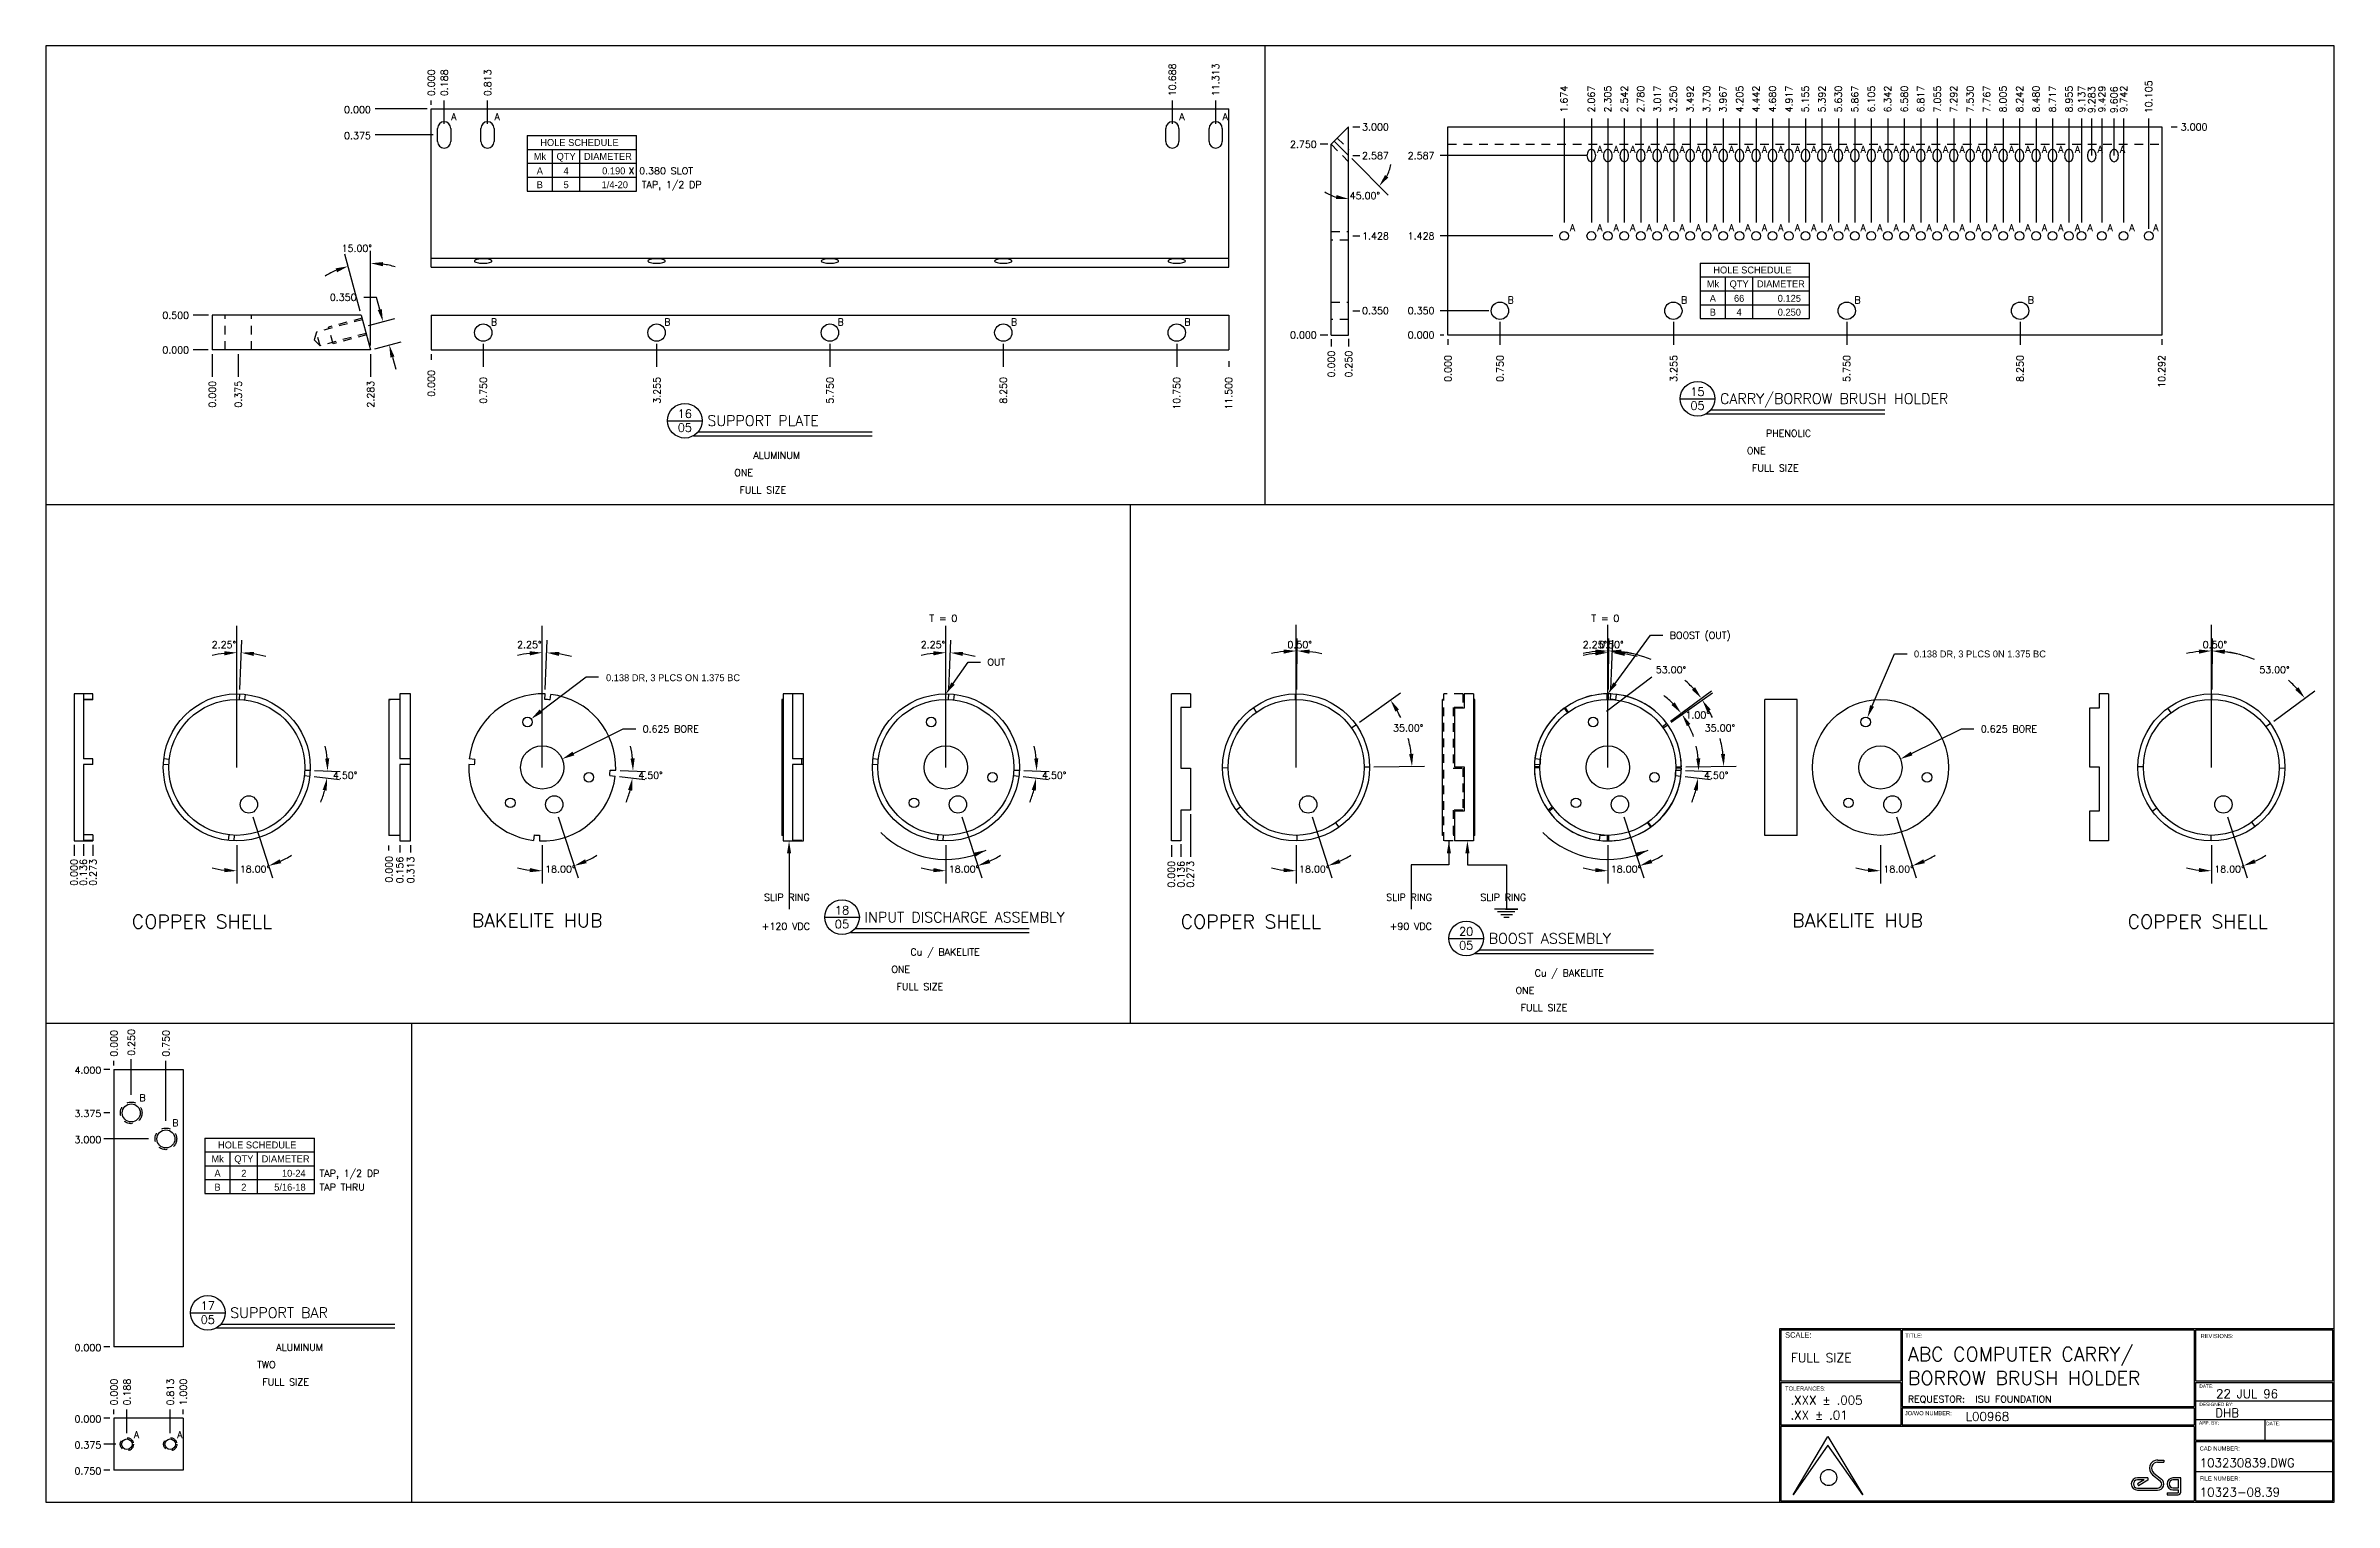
# Model space of a CAD drawing. Extents: x 0 to 50.6, y 0 to 21.
# Drawn here: x 0 to 33, y 0 to 21 of the extents above; entities that cross this region are included whole.
import ezdxf
from ezdxf.enums import TextEntityAlignment as Align

# ---------------------------------------------------------------- set-up
doc = ezdxf.new("R2010")
doc.units = 0
doc.header["$MEASUREMENT"] = 0
doc.linetypes.add('HIDDEN2', pattern=[0.1875, 0.125, -0.0625])
doc.layers.get('0').update_dxf_attribs({"linetype": 'CONTINUOUS'})
doc.layers.get('DEFPOINTS').update_dxf_attribs({"linetype": 'CONTINUOUS'})
for name, color, linetype in [('BORDER', 5, 'CONTINUOUS'), ('DATUM', 2, 'CONTINUOUS'), ('DIM', 1, 'CONTINUOUS'), ('HIDDEN2', 4, 'HIDDEN2'), ('OBJECT', 3, 'CONTINUOUS'), ('TEXT', 1, 'CONTINUOUS')]:
    doc.layers.add(name, color=color, linetype=linetype)
doc.styles.add('FADD', font='fadd')
doc.styles.add('ROMANS', font='romans')
doc.styles.add('SIMPLEX', font='SIMPLEX')
doc.styles.add('TITLE', font='italic')
doc.dimstyles.get("Standard").update_dxf_attribs({"dimtxt": 0.1, "dimasz": 0.18, "dimexe": 0.18, "dimexo": 0.063, "dimgap": 0.1, "dimtad": 0, "dimtih": 1, "dimtoh": 1, "dimdec": 3, "dimzin": 0, "dimdsep": 46, "dimtxsty": 'SIMPLEX', "dimcen": 0.1, "dimclrd": 1, "dimclre": 1, "dimclrt": 1, "dimadec": 0, "dimazin": 0, "dimtfac": 0.8, "dimtdec": 3, "dimtofl": 0, "dimtmove": 2, "dimatfit": 3, "dimfxl": 1, "dimtolj": 1, "dimtzin": 0, "dimarcsym": 0})

msp = doc.modelspace()

# ---------------------------------------------------------------- texts
at = {"layer": 'DIM', "style": 'SIMPLEX'}
for s, p in [('0.000', (5.6081, 20.2731)), ('0.188', (5.7956, 20.2731)), ('0.813', (6.4206, 20.2731)), ('10.688', (16.2956, 20.2731)), ('11.313', (16.9206, 20.2731)), ('10.105', (30.3748, 20.0282)), ('9.283', (29.5529, 20.0282)), ('9.606', (29.8754, 20.0282)), ('0.000', (0.4573, 8.8877)), ('0.000', (0.4573, 8.8877)), ('0.136', (0.5935, 8.8877)), ('0.136', (0.5935, 8.8877)), ('0.273', (0.7298, 8.8877)), ('0.273', (0.7298, 8.8877)), ('0.000', (4.9992, 8.9332)), ('0.000', (1.0321, 6.4231)), ('0.250', (1.2821, 6.4364)), ('0.750', (1.7821, 6.4231)), ('0.000', (1.0321, 1.395)), ('0.188', (1.2196, 1.395)), ('0.813', (1.8446, 1.395)), ('1.000', (2.0321, 1.395))]:
    msp.add_text(s, height=0.1, rotation=90, dxfattribs=at).set_placement(p)
for s, p in [('1.674', (21.9435, 20.4241)), ('2.067', (22.3373, 20.4241)), ('2.305', (22.5748, 20.4241)), ('2.542', (22.8123, 20.4241)), ('2.780', (23.0498, 20.4241)), ('3.017', (23.2873, 20.4241)), ('3.250', (23.5199, 20.4241)), ('3.492', (23.7623, 20.4241)), ('3.730', (23.9998, 20.4241)), ('3.967', (24.2373, 20.4241)), ('4.205', (24.4748, 20.4241)), ('4.442', (24.7123, 20.4241)), ('4.680', (24.9498, 20.4241)), ('4.917', (25.1873, 20.4241)), ('5.155', (25.4248, 20.4241)), ('5.392', (25.6623, 20.4241)), ('5.630', (25.8998, 20.4241)), ('5.867', (26.1373, 20.4241)), ('6.105', (26.3748, 20.4241)), ('6.342', (26.6123, 20.4241)), ('6.580', (26.8498, 20.4241)), ('6.817', (27.0873, 20.4241)), ('7.055', (27.3248, 20.4241)), ('7.292', (27.5623, 20.4241)), ('7.530', (27.7998, 20.4241)), ('7.767', (28.0373, 20.4241)), ('8.005', (28.2748, 20.4241)), ('8.242', (28.5123, 20.4241)), ('8.480', (28.7498, 20.4241)), ('8.717', (28.9873, 20.4241)), ('8.955', (29.2248, 20.4241)), ('9.137', (29.4067, 20.4241)), ('9.429', (29.6992, 20.4241)), ('9.742', (30.0117, 20.4241)), ('0.000', (18.5868, 16.6038)), ('0.250', (18.8368, 16.6027)), ('0.000', (20.2699, 16.5395)), ('0.750', (21.0199, 16.5395)), ('3.255', (23.5248, 16.5397)), ('5.750', (26.0199, 16.5397)), ('8.250', (28.5199, 16.5397)), ('10.292', (30.5623, 16.5395)), ('0.000', (5.6081, 16.3238)), ('0.750', (6.3581, 16.2241)), ('3.255', (8.863, 16.2244)), ('5.750', (11.3581, 16.2244)), ('8.250', (13.8581, 16.2244)), ('10.750', (16.3581, 16.2241)), ('11.500', (17.1081, 16.2241)), ('0.000', (2.4505, 16.1686)), ('0.375', (2.8255, 16.1686)), ('2.283', (4.7337, 16.1686)), ('0.156', (5.1554, 9.3084)), ('0.313', (5.3117, 9.3084)), ('0.000', (16.2824, 9.2472)), ('0.136', (16.4186, 9.2472)), ('0.273', (16.5549, 9.2472))]:
    msp.add_text(s, height=0.1, rotation=90, dxfattribs=at).set_placement(p, align=Align.RIGHT)
for s, p in [('0.000', (4.6877, 20.0295)), ('0.375', (4.6877, 19.6545)), ('2.587', (20.0254, 19.3667)), ('1.428', (20.0254, 18.2073)), ('0.500', (2.0665, 17.064)), ('0.350', (20.0254, 17.1294)), ('0.000', (20.0254, 16.7797)), ('0.000', (2.0665, 16.564)), ('4.000', (0.7999, 6.1795)), ('3.375', (0.7999, 5.5545)), ('3.000', (0.7999, 5.1795)), ('0.000', (0.7999, 2.1795)), ('0.000', (0.7999, 1.1514)), ('0.375', (0.7999, 0.7764)), ('0.750', (0.7999, 0.4014))]:
    msp.add_text(s, height=0.1, dxfattribs=at).set_placement(p, align=Align.RIGHT)
for s, p in [('A', (5.8844, 19.9784)), ('A', (6.5094, 19.9784)), ('A', (16.3844, 19.9784)), ('A', (17.0094, 19.9784)), ('A', (22.4088, 19.5073)), ('A', (22.6463, 19.5073)), ('A', (22.8838, 19.5073)), ('A', (23.1213, 19.5073)), ('A', (23.3588, 19.5073)), ('A', (23.5963, 19.5073)), ('A', (23.8338, 19.5073)), ('A', (24.0713, 19.5073)), ('A', (24.3088, 19.5073)), ('A', (24.5463, 19.5073)), ('A', (24.7838, 19.5073)), ('A', (25.0213, 19.5073)), ('A', (25.2588, 19.5073)), ('A', (25.4963, 19.5073)), ('A', (25.7338, 19.5073)), ('A', (25.9713, 19.5073)), ('A', (26.2088, 19.5073)), ('A', (26.4463, 19.5073)), ('A', (26.6838, 19.5073)), ('A', (26.9213, 19.5073)), ('A', (27.1588, 19.5073)), ('A', (27.3963, 19.5073)), ('A', (27.6338, 19.5073)), ('A', (27.8713, 19.5073)), ('A', (28.1088, 19.5073)), ('A', (28.3463, 19.5073)), ('A', (28.5838, 19.5073)), ('A', (28.8213, 19.5073)), ('A', (29.0588, 19.5073)), ('A', (29.2963, 19.5073)), ('A', (29.6245, 19.5073)), ('A', (29.947, 19.5073)), ('A', (22.0151, 18.3788)), ('A', (22.4088, 18.3788)), ('A', (22.6463, 18.3788)), ('A', (22.8838, 18.3788)), ('A', (23.1213, 18.3788)), ('A', (23.3588, 18.3788)), ('A', (23.5963, 18.3788)), ('A', (23.8338, 18.3788)), ('A', (24.0713, 18.3788)), ('A', (24.3088, 18.3788)), ('A', (24.5463, 18.3788)), ('A', (24.7838, 18.3788)), ('A', (25.0213, 18.3788)), ('A', (25.2588, 18.3788)), ('A', (25.4963, 18.3788)), ('A', (25.7338, 18.3788)), ('A', (25.9713, 18.3788)), ('A', (26.2088, 18.3788)), ('A', (26.4463, 18.3788)), ('A', (26.6838, 18.3788)), ('A', (26.9213, 18.3788)), ('A', (27.1588, 18.3788)), ('A', (27.3963, 18.3788)), ('A', (27.6338, 18.3788)), ('A', (27.8713, 18.3788)), ('A', (28.1088, 18.3788)), ('A', (28.3463, 18.3788)), ('A', (28.5838, 18.3788)), ('A', (28.8213, 18.3788)), ('A', (29.0588, 18.3788)), ('A', (29.2963, 18.3788)), ('A', (29.4782, 18.3788)), ('A', (29.7707, 18.3788)), ('A', (30.0832, 18.3788)), ('A', (30.4286, 18.3788)), ('B', (21.1246, 17.334)), ('B', (23.6246, 17.334)), ('B', (26.1246, 17.334)), ('B', (28.6246, 17.334)), ('B', (6.4628, 17.0187)), ('B', (8.9628, 17.0187)), ('B', (11.4628, 17.0187)), ('B', (13.9628, 17.0187)), ('B', (16.4628, 17.0187)), ('B', (1.3956, 5.831)), ('B', (1.8691, 5.4699)), ('A', (1.3084, 0.9746)), ('A', (1.9334, 0.9746))]:
    msp.add_text(s, height=0.1, dxfattribs=at).set_placement(p, align=Align.MIDDLE)
for s, p in [('3.000', (18.9816, 19.7797)), ('3.000', (30.7865, 19.7797)), ('2.750', (17.942, 19.5297)), ('2.587', (18.9816, 19.3667)), ('1.428', (18.9816, 18.2073)), ('0.350', (18.9816, 17.1294)), ('0.000', (17.942, 16.7797))]:
    msp.add_text(s, height=0.1, dxfattribs=at).set_placement(p)
at = {"layer": 'DIM', "color": 1, "style": 'SIMPLEX'}
for s, p in [('BOOST (OUT)', (23.4183, 12.5008)), ('OUT', (13.5788, 12.1128))]:
    msp.add_text(s, height=0.1, dxfattribs=at).set_placement(p, align=Align.MIDDLE_LEFT)
at = {"layer": 'DIM', "style": 'SIMPLEX'}
for p in [(8.6067, 11.1497), (27.9038, 11.1497)]:
    msp.add_text('0.625 BORE', height=0.1, dxfattribs=at).set_placement(p, align=Align.MIDDLE_LEFT)
at = {"layer": 'OBJECT'}
for s, p in [('0.138 DR, 3 PLCS 0N 1.375 BC', (26.9396, 12.231)), ('0.138 DR, 3 PLCS ON 1.375 BC', (8.0791, 11.8882))]:
    msp.add_text(s, height=0.1, dxfattribs=at).set_placement(p, align=Align.MIDDLE_LEFT)
at = {"layer": 'TEXT', "style": 'SIMPLEX'}
for s, height, p in [('X 0.380 SLOT', 0.1, (8.4031, 19.1467)), ('TAP, 1/2 DP', 0.1, (8.5955, 18.9467)), ('T = 0', 0.1, (12.7413, 12.6929)), ('T = 0', 0.1, (22.2873, 12.6929)), ('SLIP RING', 0.1, (10.3563, 8.6704)), ('SLIP RING', 0.1, (19.3294, 8.6704)), ('SLIP RING', 0.1, (20.6866, 8.6704)), ('COPPER SHELL', 0.2, (1.2417, 8.2711)), ('BAKELITE HUB', 0.2, (6.1417, 8.2896)), ('+120 VDC', 0.1, (10.3249, 8.2517)), ('COPPER SHELL', 0.2, (16.3655, 8.2711)), ('+90 VDC', 0.1, (19.3792, 8.2517)), ('BAKELITE HUB', 0.2, (25.1842, 8.2896)), ('COPPER SHELL', 0.2, (30.0198, 8.2711)), ('TAP, 1/2 DP', 0.1, (3.9482, 4.6927)), ('TAP THRU', 0.1, (3.9482, 4.4927))]:
    msp.add_text(s, height=height, dxfattribs=at).set_placement(p)

# ---------------------------------------------------------------- blocks, each defined once
blk = doc.blocks.new('T-BLK')
for p, q in [((-7.8, 0.106), (-7.3, 0.949)), ((-7.3, 0.824), (-7.8, 0.106)), ((-7.3, 0.949), (-6.8, 0.106)), ((-6.8, 0.106), (-7.3, 0.824)), ((-2.689, 0.351), (-2.838, 0.351)), ((-2.689, 0.351), (-2.689, 0.316)), ((-2.621, 0.397), (-2.511, 0.308)), ((-2.603, 0.42), (-2.492, 0.332)), ((-2.547, 0.608), (-2.459, 0.608)), ((-2.547, 0.578), (-2.459, 0.578)), ((-2.459, 0.608), (-2.459, 0.578)), ((-2.214, 0.351), (-2.325, 0.351)), ((-2.214, 0.144), (-2.214, 0.351)), ((-2.739, 0.321), (-2.838, 0.321)), ((-2.739, 0.321), (-2.838, 0.263)), ((-2.838, 0.263), (-2.822, 0.237)), ((-2.838, 0.204), (-2.547, 0.204)), ((-2.838, 0.174), (-2.547, 0.174)), ((-2.689, 0.316), (-2.822, 0.237)), ((-2.411, 0.136), (-2.411, 0.106)), ((-2.411, 0.136), (-2.252, 0.136)), ((-2.411, 0.106), (-2.252, 0.106)), ((-2.244, 0.321), (-2.325, 0.321)), ((-2.325, 0.209), (-2.244, 0.209)), ((-2.325, 0.179), (-2.244, 0.179)), ((-2.244, 0.209), (-2.244, 0.321)), ((-2.244, 0.144), (-2.244, 0.179))]:
    blk.add_line(p, q)
blk.add_circle((-7.29, 0.356), 0.117)
for centre, radius, start, end in [((-2.838, 0.263), 0.0887, 90, 270), ((-2.547, 0.49), 0.119, 90, 231.3801), ((-2.547, 0.49), 0.0887, 90, 231.3801), ((-2.547, 0.263), 0.0887, 270, 51.3801), ((-2.325, 0.265), 0.086, 90, 270), ((-2.838, 0.263), 0.0587, 90, 270), ((-2.547, 0.263), 0.0587, 270, 51.3801), ((-2.325, 0.265), 0.056, 90, 270), ((-2.252, 0.144), 0.00793, 270, 0), ((-2.252, 0.144), 0.0379, 270, 0)]:
    blk.add_arc(centre, radius, start, end)
at = {"layer": 'BORDER'}
for p, q in [((-6.251, 2.48), (-6.251, 1.748)), ((-6.231, 2.48), (-6.231, 1.381)), ((-2.021, 2.48), (-2.021, 1.381)), ((-2.001, 2.48), (-2.001, 1.748)), ((-7.98, 1.748), (-6.251, 1.748)), ((-7.98, 1.728), (-6.251, 1.728)), ((-6.251, 1.728), (-6.251, 1.111)), ((-2.001, 1.748), (-0.02, 1.748)), ((-2.001, 1.728), (-0.02, 1.728)), ((-2.001, 1.728), (-2.001, 0.897)), ((-6.231, 1.381), (-2.021, 1.381)), ((-6.231, 1.361), (-2.021, 1.361)), ((-6.231, 1.361), (-6.231, 1.111)), ((-2.021, 1.361), (-2.021, 1.111)), ((-6.251, 1.111), (-7.98, 1.111)), ((-2.021, 1.091), (-7.98, 1.091)), ((-2.021, 1.111), (-6.231, 1.111)), ((-2.021, 1.091), (-2.021, 0.02)), ((-2.001, 0.897), (-0.02, 0.897)), ((-2.001, 0.877), (-0.02, 0.877)), ((-2.001, 0.877), (-2.001, 0.02))]:
    blk.add_line(p, q, dxfattribs=at)
for points in [[(0, 0), (0, 2.5), (-8, 2.5), (-8, 0), (0, 0)], [(-6.251, 2.48), (-7.98, 2.48), (-7.98, 1.748)], [(-2.021, 2.48), (-6.231, 2.48)], [(-0.02, 1.748), (-0.02, 2.48), (-2.001, 2.48)], [(-7.98, 1.728), (-7.98, 1.111)], [(-0.02, 0.897), (-0.02, 1.728)], [(-7.98, 1.091), (-7.98, 0.02), (-2.021, 0.02)], [(-0.02, 0.02), (-0.02, 0.877)], [(-2.001, 0.02), (-0.02, 0.02)]]:
    blk.add_lwpolyline(points, dxfattribs=at)
at = {"layer": 'TEXT', "color": 2}
for p, q in [((-0.02, 1.456), (-2.001, 1.456)), ((-2.001, 1.191), (-0.02, 1.191)), ((-1.001, 1.191), (-1.001, 0.897)), ((-2.001, 0.444), (-0.02, 0.444))]:
    blk.add_line(p, q, dxfattribs=at)
at = {"style": 'SIMPLEX'}
for s, height, p in [('.XXX %%P .005', 0.125, (-7.841, 1.408)), ('REQUESTOR:', 0.1, (-6.148, 1.436)), ('.XX %%P .01', 0.125, (-7.841, 1.194))]:
    blk.add_text(s, height=height, dxfattribs=at).set_placement(p)
for tag, p, height in [('DWG_:_ACT', (-7.836, 2.018), 0.13), ('FLINE_TITLE', (-6.147, 2.034), 0.2), ('SLINE_TITLE', (-6.147, 1.69), 0.2), ('REQUESTOR', (-5.176, 1.436), 0.1), ('DESN', (-1.715, 1.225), 0.125), ('DATE', (-1.704, 1.501), 0.125), ('J.O.N.', (-5.314, 1.174), 0.125), ('CAD_NUMBER', (-1.94, 0.505), 0.125), ('FILE_NUMBER', (-1.94, 0.084), 0.125)]:
    blk.add_attdef(tag, p, '', height=height, dxfattribs=at)
at = {"color": 7, "style": 'TITLE', "flags": 2}
for tag, p, height in [('TOP_LINE_LOGO', (-6.698, 0.767), 0.17), ('BOTTOM_LINE_LOGO', (-6.693, 0.147), 0.125)]:
    blk.add_attdef(tag, p, '', height=height, dxfattribs=at)
at = {"style": 'SIMPLEX', "flags": 2}
for tag, p, height in [('SECOND_LOGO_LINE', (-6.692, 0.384), 0.085), ('FIRST_LOGO_LINE', (-6.691, 0.542), 0.1)]:
    blk.add_attdef(tag, p, '', height=height, dxfattribs=at)
at = {"layer": 'TEXT'}
for s, height, p in [('SCALE:', 0.08, (-7.918, 2.372)), ('TITLE:', 0.06, (-6.186, 2.371)), ('REVISIONS:', 0.06, (-1.928, 2.366)), ('TOLERANCES:', 0.06, (-7.919, 1.609)), ('DATE:', 0.05, (-1.945, 1.648)), ('DESIGNED BY:', 0.05, (-1.945, 1.386)), ('JO/WO NUMBER:', 0.06, (-6.192, 1.254)), ('APP. BY:', 0.05, (-1.95, 1.12)), ('DATE:', 0.05, (-0.982, 1.11)), ('CAD NUMBER:', 0.06, (-1.941, 0.745)), ('FILE NUMBER:', 0.06, (-1.94, 0.312))]:
    blk.add_text(s, height=height, dxfattribs=at).set_placement(p)
blk = doc.blocks.new('*D2')
at = {"color": 1, "linetype": 'ByBlock', "transparency": 16777216}
for p, q in [((51.584, 16.767), (51.869, 15.89)), ((51.352, 16.357), (51.352, 15.808))]:
    blk.add_line(p, q, dxfattribs=at)
for start, end in [(294.9156, 301.8311), (256.1689, 263.0844)]:
    blk.add_arc((51.352, 17.48), 1.492, start, end, dxfattribs=at)
for points in [[(51.174, 16.029), (51.171, 15.969), (51.352, 15.988)], [(51.992, 16.099), (51.97, 16.155), (51.813, 16.061)]]:
    blk.add_solid(points, dxfattribs=at)
at = {"layer": 'DEFPOINTS', "color": 0, "linetype": 'ByBlock', "transparency": 16777216}
for p in [(51.352, 18.588), (51.352, 17.48), (51.564, 16.826), (51.352, 16.42), (51.625, 16.013)]:
    blk.add_point(p, dxfattribs=at)
at = {"color": 1, "linetype": 'ByBlock', "transparency": 16777216, "style": 'SIMPLEX'}
blk.add_text('18.00%%d', height=0.1, dxfattribs=at).set_placement((51.613, 16.013), align=Align.MIDDLE_CENTER)
blk = doc.blocks.new('*D3')
at = {"color": 1, "linetype": 'ByBlock', "transparency": 16777216}
blk.add_line((44.999, 18.603), (45.005, 19.34), dxfattribs=at)
for start, end in [(96.1445, 102.2891), (77.2109, 83.3555)]:
    blk.add_arc((44.989, 17.48), 1.679, start, end, dxfattribs=at)
for points in [[(44.808, 19.18), (44.811, 19.12), (44.989, 19.16)], [(45.181, 19.118), (45.185, 19.178), (45.004, 19.16)]]:
    blk.add_solid(points, dxfattribs=at)
at = {"layer": 'DEFPOINTS', "color": 0, "linetype": 'ByBlock', "transparency": 16777216}
for p in [(44.989, 19.534), (44.996, 19.16), (44.998, 18.54), (44.998, 18.46), (44.989, 17.48)]:
    blk.add_point(p, dxfattribs=at)
at = {"color": 1, "linetype": 'ByBlock', "transparency": 16777216, "style": 'SIMPLEX'}
blk.add_text('0.50%%d', height=0.1, dxfattribs=at).set_placement((45.04, 19.25), align=Align.MIDDLE_CENTER)
blk = doc.blocks.new('*D4')
at = {"color": 1, "linetype": 'ByBlock', "transparency": 16777216}
for p, q in [((44.999, 18.603), (45.005, 19.338)), ((45.892, 18.148), (46.482, 18.585))]:
    blk.add_line(p, q, dxfattribs=at)
for start, end in [(68.1794, 83.3485), (42.6515, 48.5469)]:
    blk.add_arc((44.989, 17.48), 1.677, start, end, dxfattribs=at)
for points in [[(45.181, 19.116), (45.185, 19.176), (45.004, 19.158)], [(46.246, 18.636), (46.2, 18.598), (46.337, 18.478)]]:
    blk.add_solid(points, dxfattribs=at)
at = {"layer": 'DEFPOINTS', "color": 0, "linetype": 'ByBlock', "transparency": 16777216}
for p in [(45.902, 18.887), (44.998, 18.54), (44.998, 18.46), (45.777, 18.063), (45.841, 18.111)]:
    blk.add_point(p, dxfattribs=at)
at = {"color": 1, "linetype": 'ByBlock', "transparency": 16777216, "style": 'SIMPLEX'}
blk.add_text('53.00%%d', height=0.1, dxfattribs=at).set_placement((45.899, 18.887), align=Align.MIDDLE_CENTER)
blk = doc.blocks.new('*D5')
at = {"color": 1, "linetype": 'ByBlock', "transparency": 16777216}
for p, q in [((45.892, 18.148), (46.19, 18.369)), ((45.903, 18.132), (46.206, 18.348))]:
    blk.add_line(p, q, dxfattribs=at)
for start, end in [(44.3526, 52.2052), (19.7948, 27.6474)]:
    blk.add_arc((44.989, 17.48), 1.314, start, end, dxfattribs=at)
for points in [[(45.952, 18.419), (45.906, 18.38), (46.046, 18.262)], [(46.128, 18.075), (46.179, 18.106), (46.059, 18.244)]]:
    blk.add_solid(points, dxfattribs=at)
at = {"layer": 'DEFPOINTS', "color": 0, "linetype": 'ByBlock', "transparency": 16777216}
for p in [(46.052, 18.253), (45.777, 18.063), (45.787, 18.049), (45.841, 18.111), (45.852, 18.096)]:
    blk.add_point(p, dxfattribs=at)
at = {"color": 1, "linetype": 'ByBlock', "transparency": 16777216, "style": 'SIMPLEX'}
blk.add_text('1.00%%d', height=0.1, dxfattribs=at).set_placement((46.284, 18.234), align=Align.MIDDLE_CENTER)
blk = doc.blocks.new('*D6')
at = {"color": 1, "linetype": 'ByBlock', "transparency": 16777216}
for p, q in [((45.903, 18.132), (46.496, 18.555)), ((46.112, 17.49), (46.84, 17.496))]:
    blk.add_line(p, q, dxfattribs=at)
for start, end in [(25.4797, 29.3268), (6.6732, 14.5194)]:
    blk.add_arc((44.989, 17.48), 1.671, start, end, dxfattribs=at)
for points in [[(46.421, 18.283), (46.472, 18.315), (46.35, 18.451)], [(46.679, 17.676), (46.619, 17.673), (46.66, 17.495)]]:
    blk.add_solid(points, dxfattribs=at)
at = {"layer": 'DEFPOINTS', "color": 0, "linetype": 'ByBlock', "transparency": 16777216}
for p in [(46.502, 18.19), (45.787, 18.049), (45.852, 18.096), (45.969, 17.489), (46.049, 17.49)]:
    blk.add_point(p, dxfattribs=at)
at = {"color": 1, "linetype": 'ByBlock', "transparency": 16777216, "style": 'SIMPLEX'}
blk.add_text('35.00%%d', height=0.1, dxfattribs=at).set_placement((46.605, 18.049), align=Align.MIDDLE_CENTER)
blk = doc.blocks.new('*D7')
at = {"color": 1, "linetype": 'ByBlock', "transparency": 16777216}
blk.add_line((39.481, 18.602), (39.509, 19.313), dxfattribs=at)
for start, end in [(96.2377, 102.4755), (75.2745, 81.5123)]:
    blk.add_arc((39.437, 17.48), 1.654, start, end, dxfattribs=at)
for points in [[(39.256, 19.155), (39.259, 19.095), (39.437, 19.135)], [(39.679, 19.087), (39.684, 19.146), (39.502, 19.133)]]:
    blk.add_solid(points, dxfattribs=at)
at = {"layer": 'DEFPOINTS', "color": 0, "linetype": 'ByBlock', "transparency": 16777216}
for p in [(39.437, 19.523), (39.471, 19.134), (39.479, 18.54), (39.476, 18.46), (39.437, 17.48)]:
    blk.add_point(p, dxfattribs=at)
at = {"color": 1, "linetype": 'ByBlock', "transparency": 16777216, "style": 'SIMPLEX'}
blk.add_text('2.25%%d', height=0.1, dxfattribs=at).set_placement((39.251, 19.248), align=Align.MIDDLE_CENTER)
blk = doc.blocks.new('*D8')
at = {"color": 1, "linetype": 'ByBlock', "transparency": 16777216}
for p, q in [((40.552, 17.348), (40.917, 17.305)), ((40.559, 17.436), (40.926, 17.422))]:
    blk.add_line(p, q, dxfattribs=at)
for start, end in [(5.6312, 13.5124), (337.4876, 345.3688)]:
    blk.add_arc((39.437, 17.48), 1.31, start, end, dxfattribs=at)
for points in [[(40.77, 17.61), (40.711, 17.608), (40.746, 17.429)], [(40.675, 17.155), (40.734, 17.144), (40.738, 17.326)]]:
    blk.add_solid(points, dxfattribs=at)
at = {"layer": 'DEFPOINTS', "color": 0, "linetype": 'ByBlock', "transparency": 16777216}
for p in [(40.41, 17.365), (40.416, 17.442), (40.49, 17.356), (40.496, 17.439), (40.743, 17.379)]:
    blk.add_point(p, dxfattribs=at)
at = {"color": 1, "linetype": 'ByBlock', "transparency": 16777216, "style": 'SIMPLEX'}
blk.add_text('4.50%%d', height=0.1, dxfattribs=at).set_placement((40.999, 17.367), align=Align.MIDDLE_CENTER)
blk = doc.blocks.new('HOLEHDR')
at = {"layer": 'DATUM'}
for p, q in [((0, 0), (0, -4)), ((0, 0), (15.778173, 0)), ((15.778173, -4), (15.778173, 0)), ((0, -2), (15.778173, -2)), ((3.638889, -4), (3.638889, -2)), ((7.583333, -4), (7.583333, -2)), ((0, -4), (15.778173, -4))]:
    blk.add_line(p, q, dxfattribs=at)
at = {"layer": 'DATUM', "style": 'FADD'}
for s, p in [('Mk', (0.944445, -3.5)), ('HOLE SCHEDULE', (1.888889, -1.5)), ('QTY', (4.236111, -3.5)), ('DIAMETER', (8.180556, -3.5))]:
    blk.add_text(s, height=1, dxfattribs=at).set_placement(p)
blk = doc.blocks.new('HOLES')
at = {"layer": 'DATUM'}
for p, q in [((0, 0), (0, -2)), ((3.638889, -2), (3.638889, 0)), ((7.583333, -2), (7.583333, 0)), ((15.777778, -2), (15.777778, 0)), ((0, -2), (15.777778, -2))]:
    blk.add_line(p, q, dxfattribs=at)
at = {"layer": 'DATUM', "style": 'FADD'}
for tag, p in [('MK', (1.819444, -1.586582)), ('QTY', (5.611111, -1.586582))]:
    blk.add_attdef(tag, text='', height=1, dxfattribs=at).set_placement(p, align=Align.CENTER)
blk.add_attdef('SIZE', text='', height=1, dxfattribs=at).set_placement((14.525794, -1.586582), align=Align.RIGHT)
blk = doc.blocks.new('*D11')
at = {"color": 1, "linetype": 'ByBlock', "transparency": 16777216}
blk.add_line((17.188, 17.97), (17.712, 17.445), dxfattribs=at)
for start, end in [(331.5645, 348.129), (236.871, 253.4355)]:
    blk.add_arc((17.143, 18.014), 0.625, start, end, dxfattribs=at)
for points in [[(17.716, 17.699), (17.668, 17.735), (17.585, 17.573)], [(16.969, 17.445), (16.961, 17.386), (17.143, 17.39)]]:
    blk.add_solid(points, dxfattribs=at)
at = {"layer": 'DEFPOINTS', "color": 0, "linetype": 'ByBlock', "transparency": 16777216}
for p in [(16.937, 18.221), (17.143, 18.427), (17.143, 18.014), (17.378, 17.435), (17.143, 15.427)]:
    blk.add_point(p, dxfattribs=at)
at = {"color": 1, "linetype": 'ByBlock', "transparency": 16777216, "style": 'SIMPLEX'}
blk.add_text('45.00%%d', height=0.1, dxfattribs=at).set_placement((17.378, 17.435), align=Align.MIDDLE_CENTER)
blk = doc.blocks.new('P-TITLE')
at = {"layer": 'OBJECT'}
for p, q in [((-1.562, -0.638), (-1.062, -0.638)), ((1.387, -0.862), (-1.188, -0.862)), ((-1.113, -0.8), (1.387, -0.8))]:
    blk.add_line(p, q, dxfattribs=at)
blk.add_circle((-1.312, -0.638), 0.25, dxfattribs=at)
at = {"layer": 'OBJECT', "style": 'ROMANS'}
for tag, p in [('NO.', (-1.312, -0.538)), ('PAGE', (-1.312, -0.738))]:
    blk.add_attdef(tag, text='', height=0.12, dxfattribs=at).set_placement(p, align=Align.MIDDLE)
for tag, p, height in [('DESCRIPTION', (-0.988, -0.712), 0.15), ('#_REQUIRED', (-0.6, -1.438), 0.1), ('MATERIAL', (-0.325, -1.188), 0.1), ('SCALE', (-0.525, -1.688), 0.1)]:
    blk.add_attdef(tag, p, '', height=height, dxfattribs=at)
at = {"layer": 'OBJECT', "style": 'ROMANS', "flags": 2}
for tag, p in [('MATERIAL:', (-1.163, -1.188)), ('SCALE:', (-1.163, -1.688)), ('REQD:', (-1.163, -1.438))]:
    blk.add_attdef(tag, p, '', height=0.1, dxfattribs=at)
blk = doc.blocks.new('*D12')
at = {"color": 1, "linetype": 'ByBlock', "transparency": 16777216}
for p, q in [((4.586, 17.372), (4.406, 17.372)), ((4.633, 17.198), (4.586, 17.372)), ((4.471, 16.968), (4.853, 17.07)), ((4.562, 16.63), (4.944, 16.733)), ((4.816, 16.512), (4.863, 16.338))]:
    blk.add_line(p, q, dxfattribs=at)
for points in [[(4.662, 17.205), (4.604, 17.19), (4.679, 17.024)], [(4.845, 16.52), (4.787, 16.504), (4.77, 16.686)]]:
    blk.add_solid(points, dxfattribs=at)
at = {"layer": 'DEFPOINTS', "color": 0, "linetype": 'ByBlock', "transparency": 16777216}
for p in [(4.41, 16.952), (4.679, 17.024), (4.501, 16.614)]:
    blk.add_point(p, dxfattribs=at)
at = {"color": 1, "linetype": 'ByBlock', "transparency": 16777216, "style": 'SIMPLEX'}
blk.add_text('0.350', height=0.1, dxfattribs=at).set_placement((4.106, 17.372), align=Align.MIDDLE_CENTER)
blk = doc.blocks.new('*D13')
at = {"color": 1, "linetype": 'ByBlock', "transparency": 16777216}
for p, q in [((4.35, 17.175), (4.131, 17.995)), ((4.501, 16.677), (4.501, 18.044))]:
    blk.add_line(p, q, dxfattribs=at)
for start, end in [(73.4815, 81.7408), (113.2592, 121.5185)]:
    blk.add_arc((4.501, 16.614), 1.25, start, end, dxfattribs=at)
for points in [[(3.997, 17.791), (4.017, 17.734), (4.177, 17.821)], [(4.678, 17.821), (4.682, 17.881), (4.501, 17.864)]]:
    blk.add_solid(points, dxfattribs=at)
at = {"layer": 'DEFPOINTS', "color": 0, "linetype": 'ByBlock', "transparency": 16777216}
for p in [(4.321, 17.851), (4.367, 17.114), (4.501, 16.614), (4.501, 16.554), (4.501, 16.229)]:
    blk.add_point(p, dxfattribs=at)
at = {"color": 1, "linetype": 'ByBlock', "transparency": 16777216, "style": 'SIMPLEX'}
blk.add_text('15.00%%d', height=0.1, dxfattribs=at).set_placement((4.302, 18.081), align=Align.MIDDLE_CENTER)

# ---------------------------------------------------------------- dimensions: what is measured, and where the dimension line sits
at = {"layer": 'DIM'}
for base, line1, line2, picture, middle, set_off in [((19.0216, 18.8377), ((18.7868, 16.8297), (18.7868, 19.8297)), ((18.7868, 19.4167), (18.5803, 19.6232)), '*D11', (19.0216, 18.8377), (1.6438, 1.4024)), ((2.78836, 12.2493), ((2.75486, 10.59546), (2.75486, 12.63774)), ((2.79333, 11.57471), (2.79647, 11.65464)), '*D7', (2.56861, 12.3635), (-36.68235, -6.88487)), ((7.19259, 12.2493), ((7.15909, 10.59546), (7.15909, 12.63774)), ((7.19757, 11.57471), (7.20071, 11.65464)), '*D7', (6.97284, 12.3635), (-32.27812, -6.88487)), ((13.0133103, 12.2492989), ((12.9798099, 10.5954616), (12.9798099, 12.6377364)), ((13.0182845, 11.5747061), (13.0214253, 11.6546444)), '*D7', (12.7935588, 12.3635015), (-26.4573995, -6.8848651)), ((18.037546, 12.274693), ((18.030237, 10.595462), (18.030237, 12.649554)), ((18.038789, 11.575424), (18.039487, 11.655421)), '*D3', (18.081299, 12.365509), (-26.958772, -6.884865)), ((22.533097, 12.274693), ((22.525787, 10.595462), (22.525787, 12.649554)), ((22.534339, 11.575424), (22.535037, 11.655421)), '*D3', (22.576849, 12.365509), (-22.463222, -6.884865)), ((22.55929, 12.2493), ((22.52579, 10.59546), (22.52579, 12.63774)), ((22.56426, 11.57471), (22.5674, 11.65464)), '*D7', (22.33954, 12.3635), (-16.91142, -6.88487)), ((31.235421, 12.274693), ((31.228112, 10.595462), (31.228112, 12.649554)), ((31.236664, 11.575424), (31.237362, 11.655421)), '*D3', (31.279174, 12.365509), (-13.760897, -6.884865)), ((23.438676, 12.002625), ((23.377875, 11.225974), (23.313567, 11.178388)), ((22.534339, 11.575424), (22.535037, 11.655421)), '*D4', (23.436039, 12.002625), (-22.463222, -6.884865)), ((32.141001, 12.002625), ((32.0802, 11.225974), (32.015892, 11.178388)), ((31.236664, 11.575424), (31.237362, 11.655421)), '*D4', (32.138364, 12.002625), (-13.760897, -6.884865)), ((19.543392, 11.305498), ((18.82807, 11.164551), (18.893199, 11.211007)), ((19.010199, 10.604014), (19.090196, 10.604712)), '*D6', (19.646206, 11.164512), (-26.958772, -6.884865)), ((23.588897, 11.368371), ((23.32362, 11.164551), (23.388749, 11.211007)), ((23.377875, 11.225974), (23.313567, 11.178388)), '*D5', (23.820349, 11.349095), (-22.463222, -6.884865)), ((24.038942, 11.305498), ((23.32362, 11.164551), (23.388749, 11.211007)), ((23.50575, 10.604014), (23.585747, 10.604712)), '*D6', (24.141757, 11.164512), (-22.463222, -6.884865)), ((4.06054, 10.493965), ((3.728066, 10.480275), (3.807511, 10.470872)), ((3.734103, 10.556987), (3.814042, 10.553846)), '*D8', (4.316367, 10.482602), (-36.68235, -6.884865)), ((8.464774, 10.493965), ((8.132299, 10.480275), (8.211745, 10.470872)), ((8.138337, 10.556987), (8.218275, 10.553846)), '*D8', (8.7206, 10.482602), (-32.278117, -6.884865)), ((14.285491, 10.493965), ((13.953017, 10.480275), (14.032462, 10.470872)), ((13.959054, 10.556987), (14.038993, 10.553846)), '*D8', (14.541318, 10.482602), (-26.457399, -6.884865)), ((23.831468, 10.493965), ((23.498994, 10.480275), (23.578439, 10.470872)), ((23.505031, 10.556987), (23.58497, 10.553846)), '*D8', (24.087295, 10.482602), (-16.911422, -6.884865))]:
    dim = msp.add_angular_dim_2l(base=base, line1=line1, line2=line2, dimstyle='STANDARD', override={"dimadec": 3}, dxfattribs=at)
    dim.commit()
    dim.dimension.update_dxf_attribs({"geometry": picture, "text_midpoint": middle, "dimtype": 130, "insert": set_off})
dim = msp.add_aligned_dim(p1=(4.6837, 16.614), p2=(4.5932, 16.9517), distance=-0.2785, dimstyle='STANDARD', dxfattribs=at)
dim.commit()
dim.dimension.update_dxf_attribs({"geometry": '*D12', "text_midpoint": (4.289, 17.3716), "insert": (0.1829, 0)})
at = {"layer": 'TEXT'}
for base, line1, line2, picture, middle, set_off in [((4.50437, 17.85083), ((4.54969, 17.11398), (4.68366, 16.61398)), ((4.68366, 16.55398), (4.68366, 16.22864)), '*D13', (4.48483, 18.08122), (0.1829, 0)), ((3.02755, 9.12837), ((2.75486, 10.59546), (2.96731, 9.94161)), ((2.75486, 9.53546), (2.75486, 11.70307)), '*D2', (3.01593, 9.12837), (-48.59713, -6.88487)), ((7.43179, 9.12837), ((7.15909, 10.59546), (7.37154, 9.94161)), ((7.15909, 9.53546), (7.15909, 11.70307)), '*D2', (7.42017, 9.12837), (-44.1929, -6.88487)), ((13.2525, 9.12837), ((12.97981, 10.59546), (13.19226, 9.94161)), ((12.97981, 9.53546), (12.97981, 11.70307)), '*D2', (13.24089, 9.12837), (-38.37218, -6.88487)), ((18.30293, 9.12837), ((18.03024, 10.59546), (18.24269, 9.94161)), ((18.03024, 9.53546), (18.03024, 11.70307)), '*D2', (18.29131, 9.12837), (-33.32176, -6.88487)), ((22.79848, 9.12837), ((22.52579, 10.59546), (22.73824, 9.94161)), ((22.52579, 9.53546), (22.52579, 11.70307)), '*D2', (22.78686, 9.12837), (-28.82621, -6.88487)), ((26.728868, 9.128373), ((26.456175, 10.595462), (26.668625, 9.94161)), ((26.456175, 9.535462), (26.456175, 11.703073)), '*D2', (26.717251, 9.128373), (-24.895818, -6.884865)), ((31.5008, 9.12837), ((31.22811, 10.59546), (31.44056, 9.94161)), ((31.22811, 9.53546), (31.22811, 11.70307)), '*D2', (31.48919, 9.12837), (-20.12388, -6.88487))]:
    dim = msp.add_angular_dim_2l(base=base, line1=line1, line2=line2, dimstyle='STANDARD', override={"dimadec": 3}, dxfattribs=at)
    dim.commit()
    dim.dimension.update_dxf_attribs({"geometry": picture, "text_midpoint": middle, "dimtype": 130, "insert": set_off})

# ---------------------------------------------------------------- linework, layer by layer
at = {"layer": 'BORDER'}
for p, q in [((33, 21), (0, 21)), ((0, 21), (0, 0)), ((17.5836, 14.3843), (17.5836, 21)), ((33, 0), (33, 21)), ((0, 14.3843), (33, 14.3843)), ((15.6433, 6.9056), (15.6433, 14.3843)), ((0, 6.9056), (33, 6.9056)), ((5.2787, 0), (5.2787, 6.9056)), ((0, 0), (33, 0))]:
    msp.add_line(p, q, dxfattribs=at)
at = {"layer": 'DIM'}
for p, q in [((5.5581, 20.1489), (5.5581, 20.2131)), ((5.7456, 19.8739), (5.7456, 20.2131)), ((6.3706, 19.8739), (6.3706, 20.2131)), ((16.2456, 19.8739), (16.2456, 20.2131)), ((16.8706, 19.8739), (16.8706, 20.2131)), ((5.4981, 20.0889), (4.7477, 20.0889)), ((18.8468, 19.8297), (18.9477, 19.8297)), ((21.8935, 19.9535), (21.8935, 18.4501)), ((22.2873, 19.9535), (22.2873, 18.4501)), ((22.5248, 19.9535), (22.5248, 18.4501)), ((22.7623, 19.9535), (22.7623, 18.4501)), ((22.9998, 19.9535), (22.9998, 18.4501)), ((23.2373, 19.9535), (23.2373, 18.4501)), ((23.4748, 19.9549), (23.4748, 18.4616)), ((23.7123, 19.9535), (23.7123, 18.4501)), ((23.9498, 19.9535), (23.9498, 18.4501)), ((24.1873, 19.9535), (24.1873, 18.4501)), ((24.4248, 19.9535), (24.4248, 18.4501)), ((24.6623, 19.9535), (24.6623, 18.4501)), ((24.8998, 19.9535), (24.8998, 18.4501)), ((25.1373, 19.9535), (25.1373, 18.4501)), ((25.3748, 19.9535), (25.3748, 18.4501)), ((25.6123, 19.9535), (25.6123, 18.4501)), ((25.8498, 19.9535), (25.8498, 18.4501)), ((26.0873, 19.9535), (26.0873, 18.4501)), ((26.3248, 19.9535), (26.3248, 18.4501)), ((26.5623, 19.9535), (26.5623, 18.4501)), ((26.7998, 19.9535), (26.7998, 18.4501)), ((27.0373, 19.9535), (27.0373, 18.4501)), ((27.2748, 19.9535), (27.2748, 18.4501)), ((27.5123, 19.9535), (27.5123, 18.4501)), ((27.7498, 19.9535), (27.7498, 18.4501)), ((27.9873, 19.9535), (27.9873, 18.4501)), ((28.2248, 19.9535), (28.2248, 18.4501)), ((28.4623, 19.9535), (28.4623, 18.4501)), ((28.6998, 19.9535), (28.6998, 18.4501)), ((28.9373, 19.9535), (28.9373, 18.4501)), ((29.1748, 19.9535), (29.1748, 18.4501)), ((29.3567, 19.9535), (29.3567, 18.4501)), ((29.5029, 19.4167), (29.5029, 19.9535)), ((29.6492, 19.9535), (29.6492, 18.4501)), ((29.8254, 19.4167), (29.8254, 19.9535)), ((29.9617, 19.9535), (29.9617, 18.4501)), ((30.3248, 18.3606), (30.3248, 19.9535)), ((30.6472, 19.8297), (30.7375, 19.8297)), ((5.5856, 19.7139), (4.7477, 19.7139)), ((18.489, 19.5797), (18.3759, 19.5797)), ((18.7868, 19.4167), (18.5803, 19.6232)), ((18.8468, 19.4167), (18.9477, 19.4167)), ((22.2273, 19.4167), (20.1092, 19.4167)), ((18.8468, 18.2573), (18.9477, 18.2573)), ((21.7335, 18.2573), (20.1092, 18.2573)), ((18.8468, 17.1794), (18.9477, 17.1794)), ((20.8099, 17.1794), (20.1092, 17.1794)), ((2.346, 17.114), (2.1265, 17.114)), ((20.9699, 17.0194), (20.9699, 16.6858)), ((23.4699, 17.0194), (23.4699, 16.6858)), ((25.9699, 17.0194), (25.9699, 16.6858)), ((28.4699, 17.0194), (28.4699, 16.6858)), ((2.3405, 16.614), (2.1265, 16.614)), ((2.4005, 16.554), (2.4005, 16.2286)), ((2.7755, 16.554), (2.7755, 16.2286)), ((4.6837, 16.554), (4.6837, 16.2286)), ((5.5581, 16.554), (5.5581, 16.47)), ((6.3081, 16.704), (6.3081, 16.3704)), ((8.8081, 16.704), (8.8081, 16.3704)), ((11.3081, 16.704), (11.3081, 16.3704)), ((13.8081, 16.704), (13.8081, 16.3704)), ((16.3081, 16.704), (16.3081, 16.3704)), ((18.489, 16.8297), (18.3759, 16.8297)), ((18.5368, 16.7697), (18.5368, 16.6638)), ((18.7868, 16.7768), (18.7868, 16.6638)), ((20.1599, 16.8297), (20.1092, 16.8297)), ((20.2199, 16.7697), (20.2199, 16.6858)), ((30.5123, 16.7697), (30.5123, 16.6858)), ((17.0581, 16.4543), (17.0581, 16.3704)), ((2.7549, 10.5955), (2.7549, 12.6377)), ((7.1591, 10.5955), (7.1591, 12.6377)), ((12.9798, 10.5955), (12.9798, 12.6377)), ((18.0302, 10.5955), (18.0302, 12.6496)), ((22.5258, 10.5955), (22.5258, 12.6496)), ((31.2281, 10.5955), (31.2281, 12.6496)), ((2.7549, 11.6555), (2.7549, 11.7031)), ((7.1591, 11.6555), (7.1591, 11.7031)), ((12.9798, 11.6555), (12.9798, 11.7031)), ((20.452, 11.6554), (20.452, 11.4475)), ((20.5883, 11.6554), (20.452, 11.6554)), ((20.5883, 11.6554), (20.5883, 9.5355)), ((22.5258, 11.6555), (22.5258, 11.7031)), ((22.5343, 11.5754), (22.535, 11.6554)), ((29.7445, 11.6554), (29.6082, 11.6554)), ((29.6082, 11.6554), (29.6082, 11.4475)), ((29.7445, 11.6554), (29.7445, 9.5355)), ((31.2281, 11.6555), (31.2281, 11.7031)), ((20.452, 11.4475), (20.3158, 11.4475)), ((20.3158, 11.4475), (20.3158, 10.6047)), ((21.8953, 11.4475), (21.9429, 11.3832)), ((23.3779, 11.226), (23.3136, 11.1784)), ((29.472, 11.4475), (29.472, 10.6047)), ((29.6082, 11.4475), (29.472, 11.4475)), ((7.6089, 10.7955), (8.3267, 11.1497)), ((8.3267, 11.1497), (8.5067, 11.1497)), ((26.906, 10.7955), (27.6238, 11.1497)), ((27.6238, 11.1497), (27.8038, 11.1497)), ((20.3158, 10.6047), (20.452, 10.6047)), ((20.452, 10.6047), (20.452, 9.9649)), ((21.5458, 10.604), (21.4658, 10.6047)), ((23.5057, 10.5869), (23.5857, 10.5862)), ((29.472, 10.6047), (29.6082, 10.6047)), ((29.6082, 10.6047), (29.6082, 9.9649)), ((16.5049, 9.9199), (16.5049, 9.3072)), ((20.452, 9.9649), (20.3158, 9.9649)), ((20.3158, 9.9649), (20.3158, 9.5355)), ((21.6737, 9.9649), (21.738, 10.0125)), ((29.472, 9.9649), (29.472, 9.5355)), ((29.6082, 9.9649), (29.472, 9.9649)), ((22.5172, 9.6155), (22.5165, 9.5355)), ((0.4073, 9.4806), (0.4073, 9.318)), ((0.5436, 9.4879), (0.5436, 9.318)), ((0.6798, 9.4806), (0.6798, 9.3204)), ((4.9492, 9.3959), (4.9492, 9.4714)), ((5.1054, 9.4755), (5.1054, 9.3684)), ((5.2617, 9.4755), (5.2617, 9.3684)), ((16.2324, 9.4755), (16.2324, 9.3072)), ((16.3686, 9.4862), (16.3686, 9.3072)), ((20.5883, 9.5355), (20.3158, 9.5355)), ((29.7445, 9.5355), (29.472, 9.5355)), ((20.5006, 9.1906), (21.0663, 9.1906)), ((21.0663, 9.1906), (21.0663, 8.542)), ((21.2285, 8.553), (20.889, 8.553)), ((20.9329, 8.5165), (21.1863, 8.5165)), ((20.9836, 8.4726), (21.1492, 8.4726)), ((21.0241, 8.4355), (21.1019, 8.4355)), ((0.9821, 6.2989), (0.9821, 6.3631)), ((1.2321, 5.8743), (1.2321, 6.387)), ((1.7321, 5.4993), (1.7321, 6.3631)), ((0.9221, 6.2389), (0.8392, 6.2389)), ((0.9221, 5.6139), (0.8392, 5.6139)), ((1.48, 5.2389), (0.8392, 5.2389)), ((0.9221, 2.2389), (0.8392, 2.2389)), ((0.9821, 1.2708), (0.9821, 1.335)), ((1.1696, 0.9958), (1.1696, 1.335)), ((1.7946, 0.9958), (1.7946, 1.335)), ((1.9821, 1.2708), (1.9821, 1.335)), ((0.9221, 1.2108), (0.8392, 1.2108)), ((1.0096, 0.8358), (0.8392, 0.8358)), ((0.9221, 0.4608), (0.8392, 0.4608))]:
    msp.add_line(p, q, dxfattribs=at)
at = {"layer": 'DIM', "color": 1}
for p, q in [((22.6288, 11.8031), (23.1383, 12.5008)), ((23.1383, 12.5008), (23.3183, 12.5008)), ((13.0828, 11.8031), (13.2988, 12.1128)), ((13.2988, 12.1128), (13.4788, 12.1128)), ((10.7182, 9.3555), (10.7182, 8.553)), ((20.2333, 9.5355), (20.2333, 9.1906)), ((20.5006, 9.3555), (20.5006, 9.1906)), ((20.2333, 9.1906), (19.6912, 9.1906)), ((19.6912, 9.1906), (19.6912, 8.553)), ((21.0485, 8.553), (21.2285, 8.553))]:
    msp.add_line(p, q, dxfattribs=at)
at = {"layer": 'DIM'}
for centre in [(2.9287, 10.0605), (7.3329, 10.0605), (13.1536, 10.0605), (18.2041, 10.0605), (22.6996, 10.0605), (26.63, 10.0605), (31.4019, 10.0605)]:
    msp.add_circle(centre, 0.125, dxfattribs=at)
for centre, radius, start, end in [((22.5258, 10.5955), 1.06, 36.5, 89.5), ((22.5258, 10.5955), 1.06, 126.5, 179.5), ((22.5258, 10.5955), 1.06, 306.5, 359.5), ((22.5258, 10.5955), 1.06, 216.5, 269.5), ((12.9798, 10.5955), 1.3265, 225, 296.0575), ((22.5258, 10.5955), 1.3265, 225, 296.0575)]:
    msp.add_arc(centre, radius, start, end, dxfattribs=at)
at = {"layer": 'DIM', "color": 1}
for points in [[(13.1074, 11.7859), (13.0582, 11.8203), (12.9798, 11.6555)], [(22.6534, 11.7859), (22.6041, 11.8203), (22.5258, 11.6555)], [(10.6882, 9.3555), (10.7482, 9.3555), (10.7182, 9.5355)], [(13.3842, 9.3648), (13.4065, 9.3091), (13.5625, 9.4038)], [(20.2033, 9.3555), (20.2633, 9.3555), (20.2333, 9.5355)], [(20.4706, 9.3555), (20.5306, 9.3555), (20.5006, 9.5355)], [(22.9302, 9.3648), (22.9525, 9.3091), (23.1085, 9.4038)]]:
    msp.add_solid(points, dxfattribs=at)
at = {"layer": 'DIM'}
for points in [[(7.6222, 10.7686), (7.5956, 10.8224), (7.4475, 10.7158)], [(26.9193, 10.7686), (26.8927, 10.8224), (26.7446, 10.7158)]]:
    msp.add_solid(points, dxfattribs=at)
at = {"layer": 'HIDDEN2'}
for p, q in [((18.7868, 19.3283), (18.5368, 19.5783)), ((18.6245, 19.6674), (18.7868, 19.5051)), ((20.2199, 19.5797), (30.5123, 19.5797)), ((18.5368, 18.3198), (18.7868, 18.3198)), ((18.7868, 18.1948), (18.5368, 18.1948)), ((18.5368, 17.3044), (18.7868, 17.3044)), ((2.5855, 16.614), (2.5855, 17.114)), ((2.9655, 16.614), (2.9655, 17.114)), ((3.9027, 16.8723), (3.8722, 16.7586)), ((4.5668, 17.0503), (3.9027, 16.8723)), ((3.9555, 16.6753), (3.9027, 16.8723)), ((4.6196, 16.8532), (3.9555, 16.6753)), ((4.5608, 17.0725), (4.0778, 16.9431)), ((4.1425, 16.7016), (4.0778, 16.9431)), ((4.6255, 16.831), (4.1425, 16.7016)), ((18.7868, 17.0544), (18.5368, 17.0544)), ((3.9555, 16.6753), (3.8722, 16.7586)), ((20.1595, 9.5355), (20.1595, 11.6554)), ((20.432, 11.6554), (20.1595, 11.6554)), ((20.432, 11.6554), (20.432, 11.4584)), ((22.5172, 11.5754), (22.5165, 11.6554)), ((31.2367, 11.5754), (31.2374, 11.6554)), ((20.432, 11.4584), (20.2958, 11.4584)), ((20.2958, 11.4584), (20.2958, 10.5862)), ((21.9567, 11.3933), (21.9102, 11.4584)), ((30.5976, 11.4475), (30.6452, 11.3832)), ((32.0802, 11.226), (32.0159, 11.1784)), ((23.3236, 11.1646), (23.3887, 11.211)), ((20.2958, 10.5862), (20.432, 10.5862)), ((20.432, 10.5862), (20.432, 9.9799)), ((21.5458, 10.5869), (21.4658, 10.5862)), ((23.5057, 10.604), (23.5857, 10.6047)), ((30.2481, 10.604), (30.1682, 10.6047)), ((32.2081, 10.5869), (32.2881, 10.5862)), ((20.432, 9.9799), (20.2958, 9.9799)), ((20.2958, 9.9799), (20.2958, 9.5355)), ((21.728, 10.0264), (21.6628, 9.9799)), ((30.376, 9.9649), (30.4403, 10.0125)), ((22.5343, 9.6155), (22.535, 9.5355)), ((23.0949, 9.7976), (23.1413, 9.7325)), ((31.2196, 9.6155), (31.2189, 9.5355)), ((31.8586, 9.7434), (31.811, 9.8077)), ((20.2958, 9.5355), (20.1595, 9.5355))]:
    msp.add_line(p, q, dxfattribs=at)
for centre, radius in [((1.2321, 5.6139), 0.1562), ((1.7321, 5.2389), 0.1562), ((1.1696, 0.8358), 0.095), ((1.7946, 0.8358), 0.095)]:
    msp.add_circle(centre, radius, dxfattribs=at)
for start, end in [(90.5, 125.5), (0.5, 35.5), (180.5, 215.5), (270.5, 305.5)]:
    msp.add_arc((22.5258, 10.5955), 1.06, start, end, dxfattribs=at)
at = {"layer": 'OBJECT'}
for p, q in [((5.5581, 17.8057), (5.5581, 20.0889)), ((5.5581, 20.0889), (17.0581, 20.0889)), ((5.6506, 19.6189), (5.6506, 19.8089)), ((5.8406, 19.8089), (5.8406, 19.6189)), ((6.2756, 19.6189), (6.2756, 19.8089)), ((6.4656, 19.8089), (6.4656, 19.6189)), ((16.1506, 19.6189), (16.1506, 19.8089)), ((16.3406, 19.8089), (16.3406, 19.6189)), ((16.7756, 19.6189), (16.7756, 19.8089)), ((16.9656, 19.8089), (16.9656, 19.6189)), ((17.0581, 17.8057), (17.0581, 20.0889)), ((18.5368, 19.5797), (18.7868, 19.8297)), ((18.7868, 16.8297), (18.7868, 19.8297)), ((20.2199, 19.8297), (30.5123, 19.8297)), ((20.2199, 16.8297), (20.2199, 19.8297)), ((30.5123, 19.8297), (30.5123, 16.8297)), ((18.5368, 16.8297), (18.5368, 19.5797)), ((5.5581, 17.9397), (17.0581, 17.9397)), ((5.5581, 17.8057), (17.0581, 17.8057)), ((4.5497, 17.114), (2.4005, 17.114)), ((2.4005, 17.114), (2.4005, 16.614)), ((4.5497, 17.114), (4.6837, 16.614)), ((5.5581, 17.114), (17.0581, 17.114)), ((5.5581, 17.114), (5.5581, 16.614)), ((17.0581, 17.114), (17.0581, 16.614)), ((4.6837, 16.614), (2.4005, 16.614)), ((5.5581, 16.614), (17.0581, 16.614)), ((18.5368, 16.8297), (18.7868, 16.8297)), ((30.5123, 16.8297), (20.2199, 16.8297)), ((26.335, 11.481), (26.6596, 12.231)), ((26.6596, 12.231), (26.8396, 12.231)), ((7.1402, 11.4059), (7.7922, 11.8987)), ((7.7922, 11.8987), (7.9681, 11.8987)), ((22.5069, 11.4059), (23.1589, 11.8987)), ((0.4073, 11.6555), (0.4073, 9.5355)), ((0.5436, 11.6555), (0.4073, 11.6555)), ((0.5436, 11.6555), (0.5436, 10.7201)), ((0.6798, 11.6546), (0.5436, 11.6546)), ((0.6798, 11.5747), (0.5436, 11.5747)), ((0.6798, 11.5687), (0.5436, 11.5687)), ((0.6798, 11.5687), (0.6798, 11.6546)), ((2.7933, 11.5747), (2.7965, 11.6546)), ((2.87, 11.5687), (2.8794, 11.6481)), ((4.9492, 11.5755), (4.9492, 9.6155)), ((4.9492, 11.5755), (4.9692, 11.5755)), ((5.1054, 11.5755), (4.9492, 11.5755)), ((5.1054, 11.6555), (5.1054, 10.7201)), ((5.2617, 11.6555), (5.1054, 11.6555)), ((5.2617, 9.5355), (5.2617, 11.6555)), ((7.1976, 11.5747), (7.2007, 11.6546)), ((7.2743, 11.5687), (7.2837, 11.6481)), ((10.6123, 11.5755), (10.6123, 9.6155)), ((10.6123, 11.5755), (10.6323, 11.5755)), ((10.6323, 11.5755), (10.6123, 11.5755)), ((10.6323, 11.6555), (10.6323, 9.5355)), ((10.9248, 11.6555), (10.6323, 11.6555)), ((10.7685, 11.6555), (10.7685, 10.7201)), ((10.9248, 9.5355), (10.9248, 11.6555)), ((13.0183, 11.5747), (13.0214, 11.6546)), ((13.095, 11.5687), (13.1044, 11.6481)), ((16.2324, 9.5355), (16.2324, 11.6554)), ((16.5049, 11.6554), (16.2324, 11.6554)), ((16.5049, 11.6554), (16.5049, 11.4584)), ((18.0217, 11.5754), (18.021, 11.6554)), ((20.1395, 9.6155), (20.1395, 11.5754)), ((20.1595, 11.5754), (20.1395, 11.5754)), ((20.452, 11.5754), (20.432, 11.5754)), ((20.6083, 11.5754), (20.5883, 11.5754)), ((20.6083, 9.6155), (20.6083, 11.5754)), ((22.5643, 11.5747), (22.5674, 11.6546)), ((22.641, 11.5687), (22.6504, 11.6481)), ((24.7886, 9.6155), (24.7886, 11.5754)), ((25.2573, 11.5754), (24.7886, 11.5754)), ((25.2573, 9.6155), (25.2573, 11.5754)), ((16.3686, 11.4584), (16.3686, 10.5862)), ((16.5049, 11.4584), (16.3686, 11.4584)), ((17.4611, 11.3933), (17.4147, 11.4584)), ((18.8281, 11.1646), (18.8932, 11.211)), ((0.6798, 10.7201), (0.5436, 10.7201)), ((0.5436, 10.6371), (0.5436, 9.5428)), ((0.6798, 10.6371), (0.5436, 10.6371)), ((0.6798, 10.6371), (0.6798, 10.7201)), ((1.7756, 10.6339), (1.6957, 10.6371)), ((1.7817, 10.7106), (1.7022, 10.7201)), ((5.2617, 10.7201), (5.1054, 10.7201)), ((5.1054, 10.6371), (5.1054, 9.5355)), ((5.2617, 10.6371), (5.1054, 10.6371)), ((6.1798, 10.6339), (6.0999, 10.6371)), ((6.1859, 10.7106), (6.1064, 10.7201)), ((10.9248, 10.7201), (10.7685, 10.7201)), ((10.9248, 10.6371), (10.7685, 10.6371)), ((10.7685, 10.6371), (10.7685, 9.5428)), ((10.9048, 10.6371), (10.9048, 10.7201)), ((12.0006, 10.6339), (11.9206, 10.6371)), ((12.0066, 10.7106), (11.9272, 10.7201)), ((16.3686, 10.5862), (16.5049, 10.5862)), ((16.5049, 10.5862), (16.5049, 9.9799)), ((17.0503, 10.5869), (16.9703, 10.5862)), ((19.0102, 10.604), (19.0902, 10.6047)), ((21.5465, 10.6339), (21.4666, 10.6371)), ((21.5526, 10.7106), (21.4731, 10.7201)), ((3.7281, 10.4803), (3.8075, 10.4709)), ((3.7341, 10.557), (3.814, 10.5538)), ((8.1323, 10.4803), (8.2117, 10.4709)), ((8.1383, 10.557), (8.2183, 10.5538)), ((13.953, 10.4803), (14.0325, 10.4709)), ((13.9591, 10.557), (14.039, 10.5538)), ((23.499, 10.4803), (23.5784, 10.4709)), ((23.505, 10.557), (23.585, 10.5538)), ((16.3686, 9.9799), (16.3686, 9.5355)), ((16.5049, 9.9799), (16.3686, 9.9799)), ((17.2324, 10.0264), (17.1673, 9.9799)), ((0.6798, 9.6223), (0.5436, 9.6223)), ((0.6798, 9.6223), (0.6798, 9.5355)), ((2.6397, 9.6223), (2.6303, 9.5428)), ((2.7164, 9.6162), (2.7132, 9.5363)), ((5.1054, 9.6155), (4.9492, 9.6155)), ((7.0439, 9.6223), (7.0345, 9.5428)), ((7.1206, 9.6162), (7.1175, 9.5363)), ((10.6323, 9.6155), (10.6123, 9.6155)), ((12.8646, 9.6223), (12.8552, 9.5428)), ((12.9413, 9.6162), (12.9382, 9.5363)), ((18.0388, 9.6155), (18.0395, 9.5355)), ((18.5993, 9.7976), (18.6458, 9.7325)), ((20.1595, 9.6155), (20.1395, 9.6155)), ((20.3158, 9.6155), (20.2958, 9.6155)), ((20.6083, 9.6155), (20.5883, 9.6155)), ((22.4106, 9.6223), (22.4012, 9.5428)), ((23.1563, 9.7434), (23.1087, 9.8077)), ((25.2573, 9.6155), (24.7886, 9.6155)), ((0.4073, 9.5355), (0.6798, 9.5355)), ((0.6798, 9.5428), (0.5436, 9.5428)), ((0.6798, 9.5355), (0.6798, 9.5428)), ((5.1054, 9.5355), (5.2617, 9.5355)), ((10.6323, 9.5355), (10.9248, 9.5355)), ((10.9048, 9.5428), (10.7685, 9.5428)), ((10.9048, 9.5355), (10.9048, 9.5428)), ((16.3686, 9.5355), (16.2324, 9.5355)), ((0.9821, 6.2389), (0.9821, 2.2389)), ((0.9821, 6.2389), (1.9821, 6.2389)), ((1.9821, 6.2389), (1.9821, 2.2389)), ((1.9821, 2.2389), (0.9821, 2.2389)), ((1.9821, 1.2108), (0.9821, 1.2108)), ((0.9821, 1.2108), (0.9821, 0.4608)), ((1.9821, 1.2108), (1.9821, 0.4608)), ((1.9821, 0.4608), (0.9821, 0.4608))]:
    msp.add_line(p, q, dxfattribs=at)
for points in [[(22.2873, 19.3283, 0.1332562), (22.31, 19.3345, 0.1067563), (22.3315, 19.3542, 0.0828275), (22.3448, 19.3817, 0.0713517), (22.3498, 19.4167, 0.0713517), (22.3448, 19.4518, 0.0828275), (22.3315, 19.4792, 0.1067563), (22.31, 19.499, 0.1332562), (22.2873, 19.5051, 0.1332562), (22.2646, 19.499, 0.1067563), (22.2431, 19.4792, 0.0828275), (22.2298, 19.4518, 0.0713517), (22.2248, 19.4167, 0.0713517), (22.2298, 19.3817, 0.0828275), (22.2431, 19.3542, 0.1067563), (22.2646, 19.3345, 0.1332562)], [(22.5248, 19.3283, 0.1332562), (22.5475, 19.3345, 0.1067563), (22.569, 19.3542, 0.0828275), (22.5823, 19.3817, 0.0713517), (22.5873, 19.4167, 0.0713517), (22.5823, 19.4518, 0.0828275), (22.569, 19.4792, 0.1067563), (22.5475, 19.499, 0.1332562), (22.5248, 19.5051, 0.1332562), (22.5021, 19.499, 0.1067563), (22.4806, 19.4792, 0.0828275), (22.4673, 19.4518, 0.0713517), (22.4623, 19.4167, 0.0713517), (22.4673, 19.3817, 0.0828275), (22.4806, 19.3542, 0.1067563), (22.5021, 19.3345, 0.1332562)], [(22.7623, 19.3283, 0.1332562), (22.785, 19.3345, 0.1067563), (22.8065, 19.3542, 0.0828275), (22.8198, 19.3817, 0.0713517), (22.8248, 19.4167, 0.0713517), (22.8198, 19.4518, 0.0828275), (22.8065, 19.4792, 0.1067563), (22.785, 19.499, 0.1332562), (22.7623, 19.5051, 0.1332562), (22.7396, 19.499, 0.1067563), (22.7181, 19.4792, 0.0828275), (22.7048, 19.4518, 0.0713517), (22.6998, 19.4167, 0.0713517), (22.7048, 19.3817, 0.0828275), (22.7181, 19.3542, 0.1067563), (22.7396, 19.3345, 0.1332562)], [(22.9998, 19.3283, 0.1332562), (23.0225, 19.3345, 0.1067563), (23.044, 19.3542, 0.0828275), (23.0573, 19.3817, 0.0713517), (23.0623, 19.4167, 0.0713517), (23.0573, 19.4518, 0.0828275), (23.044, 19.4792, 0.1067563), (23.0225, 19.499, 0.1332562), (22.9998, 19.5051, 0.1332562), (22.9771, 19.499, 0.1067563), (22.9556, 19.4792, 0.0828275), (22.9423, 19.4518, 0.0713517), (22.9373, 19.4167, 0.0713517), (22.9423, 19.3817, 0.0828275), (22.9556, 19.3542, 0.1067563), (22.9771, 19.3345, 0.1332562)], [(23.2373, 19.3283, 0.1332562), (23.26, 19.3345, 0.1067563), (23.2815, 19.3542, 0.0828275), (23.2948, 19.3817, 0.0713517), (23.2998, 19.4167, 0.0713517), (23.2948, 19.4518, 0.0828275), (23.2815, 19.4792, 0.1067563), (23.26, 19.499, 0.1332562), (23.2373, 19.5051, 0.1332562), (23.2146, 19.499, 0.1067563), (23.1931, 19.4792, 0.0828275), (23.1798, 19.4518, 0.0713517), (23.1748, 19.4167, 0.0713517), (23.1798, 19.3817, 0.0828275), (23.1931, 19.3542, 0.1067563), (23.2146, 19.3345, 0.1332562)], [(23.4748, 19.3283, 0.1332562), (23.4975, 19.3345, 0.1067563), (23.519, 19.3542, 0.0828275), (23.5323, 19.3817, 0.0713517), (23.5373, 19.4167, 0.0713517), (23.5323, 19.4518, 0.0828275), (23.519, 19.4792, 0.1067563), (23.4975, 19.499, 0.1332562), (23.4748, 19.5051, 0.1332562), (23.4521, 19.499, 0.1067563), (23.4306, 19.4792, 0.0828275), (23.4173, 19.4518, 0.0713517), (23.4123, 19.4167, 0.0713517), (23.4173, 19.3817, 0.0828275), (23.4306, 19.3542, 0.1067563), (23.4521, 19.3345, 0.1332562)], [(23.7123, 19.3283, 0.1332562), (23.735, 19.3345, 0.1067563), (23.7565, 19.3542, 0.0828275), (23.7698, 19.3817, 0.0713517), (23.7748, 19.4167, 0.0713517), (23.7698, 19.4518, 0.0828275), (23.7565, 19.4792, 0.1067563), (23.735, 19.499, 0.1332562), (23.7123, 19.5051, 0.1332562), (23.6896, 19.499, 0.1067563), (23.6681, 19.4792, 0.0828275), (23.6548, 19.4518, 0.0713517), (23.6498, 19.4167, 0.0713517), (23.6548, 19.3817, 0.0828275), (23.6681, 19.3542, 0.1067563), (23.6896, 19.3345, 0.1332562)], [(23.9498, 19.3283, 0.1332562), (23.9725, 19.3345, 0.1067563), (23.994, 19.3542, 0.0828275), (24.0073, 19.3817, 0.0713517), (24.0123, 19.4167, 0.0713517), (24.0073, 19.4518, 0.0828275), (23.994, 19.4792, 0.1067563), (23.9725, 19.499, 0.1332562), (23.9498, 19.5051, 0.1332562), (23.9271, 19.499, 0.1067563), (23.9056, 19.4792, 0.0828275), (23.8923, 19.4518, 0.0713517), (23.8873, 19.4167, 0.0713517), (23.8923, 19.3817, 0.0828275), (23.9056, 19.3542, 0.1067563), (23.9271, 19.3345, 0.1332562)], [(24.1873, 19.3283, 0.1332562), (24.21, 19.3345, 0.1067563), (24.2315, 19.3542, 0.0828275), (24.2448, 19.3817, 0.0713517), (24.2498, 19.4167, 0.0713517), (24.2448, 19.4518, 0.0828275), (24.2315, 19.4792, 0.1067563), (24.21, 19.499, 0.1332562), (24.1873, 19.5051, 0.1332562), (24.1646, 19.499, 0.1067563), (24.1431, 19.4792, 0.0828275), (24.1298, 19.4518, 0.0713517), (24.1248, 19.4167, 0.0713517), (24.1298, 19.3817, 0.0828275), (24.1431, 19.3542, 0.1067563), (24.1646, 19.3345, 0.1332562)], [(24.4248, 19.3283, 0.1332562), (24.4475, 19.3345, 0.1067563), (24.469, 19.3542, 0.0828275), (24.4823, 19.3817, 0.0713517), (24.4873, 19.4167, 0.0713517), (24.4823, 19.4518, 0.0828275), (24.469, 19.4792, 0.1067563), (24.4475, 19.499, 0.1332562), (24.4248, 19.5051, 0.1332562), (24.4021, 19.499, 0.1067563), (24.3806, 19.4792, 0.0828275), (24.3673, 19.4518, 0.0713517), (24.3623, 19.4167, 0.0713517), (24.3673, 19.3817, 0.0828275), (24.3806, 19.3542, 0.1067563), (24.4021, 19.3345, 0.1332562)], [(24.6623, 19.3283, 0.1332562), (24.685, 19.3345, 0.1067563), (24.7065, 19.3542, 0.0828275), (24.7198, 19.3817, 0.0713517), (24.7248, 19.4167, 0.0713517), (24.7198, 19.4518, 0.0828275), (24.7065, 19.4792, 0.1067563), (24.685, 19.499, 0.1332562), (24.6623, 19.5051, 0.1332562), (24.6396, 19.499, 0.1067563), (24.6181, 19.4792, 0.0828275), (24.6048, 19.4518, 0.0713517), (24.5998, 19.4167, 0.0713517), (24.6048, 19.3817, 0.0828275), (24.6181, 19.3542, 0.1067563), (24.6396, 19.3345, 0.1332562)], [(24.8998, 19.3283, 0.1332562), (24.9225, 19.3345, 0.1067563), (24.944, 19.3542, 0.0828275), (24.9573, 19.3817, 0.0713517), (24.9623, 19.4167, 0.0713517), (24.9573, 19.4518, 0.0828275), (24.944, 19.4792, 0.1067563), (24.9225, 19.499, 0.1332562), (24.8998, 19.5051, 0.1332562), (24.8771, 19.499, 0.1067563), (24.8556, 19.4792, 0.0828275), (24.8423, 19.4518, 0.0713517), (24.8373, 19.4167, 0.0713517), (24.8423, 19.3817, 0.0828275), (24.8556, 19.3542, 0.1067563), (24.8771, 19.3345, 0.1332562)], [(25.1373, 19.3283, 0.1332562), (25.16, 19.3345, 0.1067563), (25.1815, 19.3542, 0.0828275), (25.1948, 19.3817, 0.0713517), (25.1998, 19.4167, 0.0713517), (25.1948, 19.4518, 0.0828275), (25.1815, 19.4792, 0.1067563), (25.16, 19.499, 0.1332562), (25.1373, 19.5051, 0.1332562), (25.1146, 19.499, 0.1067563), (25.0931, 19.4792, 0.0828275), (25.0798, 19.4518, 0.0713517), (25.0748, 19.4167, 0.0713517), (25.0798, 19.3817, 0.0828275), (25.0931, 19.3542, 0.1067563), (25.1146, 19.3345, 0.1332562)], [(25.3748, 19.3283, 0.1332562), (25.3975, 19.3345, 0.1067563), (25.419, 19.3542, 0.0828275), (25.4323, 19.3817, 0.0713517), (25.4373, 19.4167, 0.0713517), (25.4323, 19.4518, 0.0828275), (25.419, 19.4792, 0.1067563), (25.3975, 19.499, 0.1332562), (25.3748, 19.5051, 0.1332562), (25.3521, 19.499, 0.1067563), (25.3306, 19.4792, 0.0828275), (25.3173, 19.4518, 0.0713517), (25.3123, 19.4167, 0.0713517), (25.3173, 19.3817, 0.0828275), (25.3306, 19.3542, 0.1067563), (25.3521, 19.3345, 0.1332562)], [(25.6123, 19.3283, 0.1332562), (25.635, 19.3345, 0.1067563), (25.6565, 19.3542, 0.0828275), (25.6698, 19.3817, 0.0713517), (25.6748, 19.4167, 0.0713517), (25.6698, 19.4518, 0.0828275), (25.6565, 19.4792, 0.1067563), (25.635, 19.499, 0.1332562), (25.6123, 19.5051, 0.1332562), (25.5896, 19.499, 0.1067563), (25.5681, 19.4792, 0.0828275), (25.5548, 19.4518, 0.0713517), (25.5498, 19.4167, 0.0713517), (25.5548, 19.3817, 0.0828275), (25.5681, 19.3542, 0.1067563), (25.5896, 19.3345, 0.1332562)], [(25.8498, 19.3283, 0.1332562), (25.8725, 19.3345, 0.1067563), (25.894, 19.3542, 0.0828275), (25.9073, 19.3817, 0.0713517), (25.9123, 19.4167, 0.0713517), (25.9073, 19.4518, 0.0828275), (25.894, 19.4792, 0.1067563), (25.8725, 19.499, 0.1332562), (25.8498, 19.5051, 0.1332562), (25.8271, 19.499, 0.1067563), (25.8056, 19.4792, 0.0828275), (25.7923, 19.4518, 0.0713517), (25.7873, 19.4167, 0.0713517), (25.7923, 19.3817, 0.0828275), (25.8056, 19.3542, 0.1067563), (25.8271, 19.3345, 0.1332562)], [(26.0873, 19.3283, 0.1332562), (26.11, 19.3345, 0.1067563), (26.1315, 19.3542, 0.0828275), (26.1448, 19.3817, 0.0713517), (26.1498, 19.4167, 0.0713517), (26.1448, 19.4518, 0.0828275), (26.1315, 19.4792, 0.1067563), (26.11, 19.499, 0.1332562), (26.0873, 19.5051, 0.1332562), (26.0646, 19.499, 0.1067563), (26.0431, 19.4792, 0.0828275), (26.0298, 19.4518, 0.0713517), (26.0248, 19.4167, 0.0713517), (26.0298, 19.3817, 0.0828275), (26.0431, 19.3542, 0.1067563), (26.0646, 19.3345, 0.1332562)], [(26.3248, 19.3283, 0.1332562), (26.3475, 19.3345, 0.1067563), (26.369, 19.3542, 0.0828275), (26.3823, 19.3817, 0.0713517), (26.3873, 19.4167, 0.0713517), (26.3823, 19.4518, 0.0828275), (26.369, 19.4792, 0.1067563), (26.3475, 19.499, 0.1332562), (26.3248, 19.5051, 0.1332562), (26.3021, 19.499, 0.1067563), (26.2806, 19.4792, 0.0828275), (26.2673, 19.4518, 0.0713517), (26.2623, 19.4167, 0.0713517), (26.2673, 19.3817, 0.0828275), (26.2806, 19.3542, 0.1067563), (26.3021, 19.3345, 0.1332562)], [(26.5623, 19.3283, 0.1332562), (26.585, 19.3345, 0.1067563), (26.6065, 19.3542, 0.0828275), (26.6198, 19.3817, 0.0713517), (26.6248, 19.4167, 0.0713517), (26.6198, 19.4518, 0.0828275), (26.6065, 19.4792, 0.1067563), (26.585, 19.499, 0.1332562), (26.5623, 19.5051, 0.1332562), (26.5396, 19.499, 0.1067563), (26.5181, 19.4792, 0.0828275), (26.5048, 19.4518, 0.0713517), (26.4998, 19.4167, 0.0713517), (26.5048, 19.3817, 0.0828275), (26.5181, 19.3542, 0.1067563), (26.5396, 19.3345, 0.1332562)], [(26.7998, 19.3283, 0.1332562), (26.8225, 19.3345, 0.1067563), (26.844, 19.3542, 0.0828275), (26.8573, 19.3817, 0.0713517), (26.8623, 19.4167, 0.0713517), (26.8573, 19.4518, 0.0828275), (26.844, 19.4792, 0.1067563), (26.8225, 19.499, 0.1332562), (26.7998, 19.5051, 0.1332562), (26.7771, 19.499, 0.1067563), (26.7556, 19.4792, 0.0828275), (26.7423, 19.4518, 0.0713517), (26.7373, 19.4167, 0.0713517), (26.7423, 19.3817, 0.0828275), (26.7556, 19.3542, 0.1067563), (26.7771, 19.3345, 0.1332562)], [(27.0373, 19.3283, 0.1332562), (27.06, 19.3345, 0.1067563), (27.0815, 19.3542, 0.0828275), (27.0948, 19.3817, 0.0713517), (27.0998, 19.4167, 0.0713517), (27.0948, 19.4518, 0.0828275), (27.0815, 19.4792, 0.1067563), (27.06, 19.499, 0.1332562), (27.0373, 19.5051, 0.1332562), (27.0146, 19.499, 0.1067563), (26.9931, 19.4792, 0.0828275), (26.9798, 19.4518, 0.0713517), (26.9748, 19.4167, 0.0713517), (26.9798, 19.3817, 0.0828275), (26.9931, 19.3542, 0.1067563), (27.0146, 19.3345, 0.1332562)], [(27.2748, 19.3283, 0.1332562), (27.2975, 19.3345, 0.1067563), (27.319, 19.3542, 0.0828275), (27.3323, 19.3817, 0.0713517), (27.3373, 19.4167, 0.0713517), (27.3323, 19.4518, 0.0828275), (27.319, 19.4792, 0.1067563), (27.2975, 19.499, 0.1332562), (27.2748, 19.5051, 0.1332562), (27.2521, 19.499, 0.1067563), (27.2306, 19.4792, 0.0828275), (27.2173, 19.4518, 0.0713517), (27.2123, 19.4167, 0.0713517), (27.2173, 19.3817, 0.0828275), (27.2306, 19.3542, 0.1067563), (27.2521, 19.3345, 0.1332562)], [(27.5123, 19.3283, 0.1332562), (27.535, 19.3345, 0.1067563), (27.5565, 19.3542, 0.0828275), (27.5698, 19.3817, 0.0713517), (27.5748, 19.4167, 0.0713517), (27.5698, 19.4518, 0.0828275), (27.5565, 19.4792, 0.1067563), (27.535, 19.499, 0.1332562), (27.5123, 19.5051, 0.1332562), (27.4896, 19.499, 0.1067563), (27.4681, 19.4792, 0.0828275), (27.4548, 19.4518, 0.0713517), (27.4498, 19.4167, 0.0713517), (27.4548, 19.3817, 0.0828275), (27.4681, 19.3542, 0.1067563), (27.4896, 19.3345, 0.1332562)], [(27.7498, 19.3283, 0.1332562), (27.7725, 19.3345, 0.1067563), (27.794, 19.3542, 0.0828275), (27.8073, 19.3817, 0.0713517), (27.8123, 19.4167, 0.0713517), (27.8073, 19.4518, 0.0828275), (27.794, 19.4792, 0.1067563), (27.7725, 19.499, 0.1332562), (27.7498, 19.5051, 0.1332562), (27.7271, 19.499, 0.1067563), (27.7056, 19.4792, 0.0828275), (27.6923, 19.4518, 0.0713517), (27.6873, 19.4167, 0.0713517), (27.6923, 19.3817, 0.0828275), (27.7056, 19.3542, 0.1067563), (27.7271, 19.3345, 0.1332562)], [(27.9873, 19.3283, 0.1332562), (28.01, 19.3345, 0.1067563), (28.0315, 19.3542, 0.0828275), (28.0448, 19.3817, 0.0713517), (28.0498, 19.4167, 0.0713517), (28.0448, 19.4518, 0.0828275), (28.0315, 19.4792, 0.1067563), (28.01, 19.499, 0.1332562), (27.9873, 19.5051, 0.1332562), (27.9646, 19.499, 0.1067563), (27.9431, 19.4792, 0.0828275), (27.9298, 19.4518, 0.0713517), (27.9248, 19.4167, 0.0713517), (27.9298, 19.3817, 0.0828275), (27.9431, 19.3542, 0.1067563), (27.9646, 19.3345, 0.1332562)], [(28.2248, 19.3283, 0.1332562), (28.2475, 19.3345, 0.1067563), (28.269, 19.3542, 0.0828275), (28.2823, 19.3817, 0.0713517), (28.2873, 19.4167, 0.0713517), (28.2823, 19.4518, 0.0828275), (28.269, 19.4792, 0.1067563), (28.2475, 19.499, 0.1332562), (28.2248, 19.5051, 0.1332562), (28.2021, 19.499, 0.1067563), (28.1806, 19.4792, 0.0828275), (28.1673, 19.4518, 0.0713517), (28.1623, 19.4167, 0.0713517), (28.1673, 19.3817, 0.0828275), (28.1806, 19.3542, 0.1067563), (28.2021, 19.3345, 0.1332562)], [(28.4623, 19.3283, 0.1332562), (28.485, 19.3345, 0.1067563), (28.5065, 19.3542, 0.0828275), (28.5198, 19.3817, 0.0713517), (28.5248, 19.4167, 0.0713517), (28.5198, 19.4518, 0.0828275), (28.5065, 19.4792, 0.1067563), (28.485, 19.499, 0.1332562), (28.4623, 19.5051, 0.1332562), (28.4396, 19.499, 0.1067563), (28.4181, 19.4792, 0.0828275), (28.4048, 19.4518, 0.0713517), (28.3998, 19.4167, 0.0713517), (28.4048, 19.3817, 0.0828275), (28.4181, 19.3542, 0.1067563), (28.4396, 19.3345, 0.1332562)], [(28.6998, 19.3283, 0.1332562), (28.7225, 19.3345, 0.1067563), (28.744, 19.3542, 0.0828275), (28.7573, 19.3817, 0.0713517), (28.7623, 19.4167, 0.0713517), (28.7573, 19.4518, 0.0828275), (28.744, 19.4792, 0.1067563), (28.7225, 19.499, 0.1332562), (28.6998, 19.5051, 0.1332562), (28.6771, 19.499, 0.1067563), (28.6556, 19.4792, 0.0828275), (28.6423, 19.4518, 0.0713517), (28.6373, 19.4167, 0.0713517), (28.6423, 19.3817, 0.0828275), (28.6556, 19.3542, 0.1067563), (28.6771, 19.3345, 0.1332562)], [(28.9373, 19.3283, 0.1332562), (28.96, 19.3345, 0.1067563), (28.9815, 19.3542, 0.0828275), (28.9948, 19.3817, 0.0713517), (28.9998, 19.4167, 0.0713517), (28.9948, 19.4518, 0.0828275), (28.9815, 19.4792, 0.1067563), (28.96, 19.499, 0.1332562), (28.9373, 19.5051, 0.1332562), (28.9146, 19.499, 0.1067563), (28.8931, 19.4792, 0.0828275), (28.8798, 19.4518, 0.0713517), (28.8748, 19.4167, 0.0713517), (28.8798, 19.3817, 0.0828275), (28.8931, 19.3542, 0.1067563), (28.9146, 19.3345, 0.1332562)], [(29.1748, 19.3283, 0.1332562), (29.1975, 19.3345, 0.1067563), (29.219, 19.3542, 0.0828275), (29.2323, 19.3817, 0.0713517), (29.2373, 19.4167, 0.0713517), (29.2323, 19.4518, 0.0828275), (29.219, 19.4792, 0.1067563), (29.1975, 19.499, 0.1332562), (29.1748, 19.5051, 0.1332562), (29.1521, 19.499, 0.1067563), (29.1306, 19.4792, 0.0828275), (29.1173, 19.4518, 0.0713517), (29.1123, 19.4167, 0.0713517), (29.1173, 19.3817, 0.0828275), (29.1306, 19.3542, 0.1067563), (29.1521, 19.3345, 0.1332562)], [(29.5029, 19.3283, 0.1332562), (29.5256, 19.3345, 0.1067563), (29.5471, 19.3542, 0.0828275), (29.5604, 19.3817, 0.0713517), (29.5654, 19.4167, 0.0713517), (29.5604, 19.4518, 0.0828275), (29.5471, 19.4792, 0.1067563), (29.5256, 19.499, 0.1332562), (29.5029, 19.5051, 0.1332562), (29.4802, 19.499, 0.1067563), (29.4587, 19.4792, 0.0828275), (29.4454, 19.4518, 0.0713517), (29.4404, 19.4167, 0.0713517), (29.4454, 19.3817, 0.0828275), (29.4587, 19.3542, 0.1067563), (29.4802, 19.3345, 0.1332562)], [(29.8254, 19.3283, 0.1332562), (29.8481, 19.3345, 0.1067563), (29.8696, 19.3542, 0.0828275), (29.8829, 19.3817, 0.0713517), (29.8879, 19.4167, 0.0713517), (29.8829, 19.4518, 0.0828275), (29.8696, 19.4792, 0.1067563), (29.8481, 19.499, 0.1332562), (29.8254, 19.5051, 0.1332562), (29.8027, 19.499, 0.1067563), (29.7812, 19.4792, 0.0828275), (29.7679, 19.4518, 0.0713517), (29.7629, 19.4167, 0.0713517), (29.7679, 19.3817, 0.0828275), (29.7812, 19.3542, 0.1067563), (29.8027, 19.3345, 0.1332562)], [(6.1831, 17.8962, 0.2586224), (6.1883, 17.8869, 0.0764549), (6.2197, 17.8734, 0.0366322), (6.2567, 17.8666, 0.026706), (6.3081, 17.8639, 0.026706), (6.3595, 17.8666, 0.0366322), (6.3965, 17.8734, 0.0764549), (6.4279, 17.8869, 0.2586224), (6.4331, 17.8962, 0.2586224), (6.4279, 17.9056, 0.0764549), (6.3965, 17.9191, 0.0366322), (6.3595, 17.9258, 0.026706), (6.3081, 17.9286, 0.026706), (6.2567, 17.9258, 0.0366322), (6.2197, 17.9191, 0.0764549), (6.1883, 17.9056, 0.2586224)], [(8.6831, 17.8962, 0.2586224), (8.6883, 17.8869, 0.0764549), (8.7197, 17.8734, 0.0366322), (8.7567, 17.8666, 0.026706), (8.8081, 17.8639, 0.026706), (8.8595, 17.8666, 0.0366322), (8.8965, 17.8734, 0.0764549), (8.9279, 17.8869, 0.2586224), (8.9331, 17.8962, 0.2586224), (8.9279, 17.9056, 0.0764549), (8.8965, 17.9191, 0.0366322), (8.8595, 17.9258, 0.026706), (8.8081, 17.9286, 0.026706), (8.7567, 17.9258, 0.0366322), (8.7197, 17.9191, 0.0764549), (8.6883, 17.9056, 0.2586224)], [(11.1831, 17.8962, 0.2586224), (11.1883, 17.8869, 0.0764549), (11.2197, 17.8734, 0.0366322), (11.2567, 17.8666, 0.026706), (11.3081, 17.8639, 0.026706), (11.3595, 17.8666, 0.0366322), (11.3965, 17.8734, 0.0764549), (11.4279, 17.8869, 0.2586224), (11.4331, 17.8962, 0.2586224), (11.4279, 17.9056, 0.0764549), (11.3965, 17.9191, 0.0366322), (11.3595, 17.9258, 0.026706), (11.3081, 17.9286, 0.026706), (11.2567, 17.9258, 0.0366322), (11.2197, 17.9191, 0.0764549), (11.1883, 17.9056, 0.2586224)], [(13.6831, 17.8962, 0.2586224), (13.6883, 17.8869, 0.0764549), (13.7197, 17.8734, 0.0366322), (13.7567, 17.8666, 0.026706), (13.8081, 17.8639, 0.026706), (13.8595, 17.8666, 0.0366322), (13.8965, 17.8734, 0.0764549), (13.9279, 17.8869, 0.2586224), (13.9331, 17.8962, 0.2586224), (13.9279, 17.9056, 0.0764549), (13.8965, 17.9191, 0.0366322), (13.8595, 17.9258, 0.026706), (13.8081, 17.9286, 0.026706), (13.7567, 17.9258, 0.0366322), (13.7197, 17.9191, 0.0764549), (13.6883, 17.9056, 0.2586224)], [(16.1831, 17.8962, 0.2586224), (16.1883, 17.8869, 0.0764549), (16.2197, 17.8734, 0.0366322), (16.2567, 17.8666, 0.026706), (16.3081, 17.8639, 0.026706), (16.3595, 17.8666, 0.0366322), (16.3965, 17.8734, 0.0764549), (16.4279, 17.8869, 0.2586224), (16.4331, 17.8962, 0.2586224), (16.4279, 17.9056, 0.0764549), (16.3965, 17.9191, 0.0366322), (16.3595, 17.9258, 0.026706), (16.3081, 17.9286, 0.026706), (16.2567, 17.9258, 0.0366322), (16.2197, 17.9191, 0.0764549), (16.1883, 17.9056, 0.2586224)]]:
    msp.add_lwpolyline(points, format="xyb", close=True, dxfattribs=at)
for centre, radius in [((21.8935, 18.2573), 0.0625), ((22.2873, 18.2573), 0.0625), ((22.5248, 18.2573), 0.0625), ((22.7623, 18.2573), 0.0625), ((22.9998, 18.2573), 0.0625), ((23.2373, 18.2573), 0.0625), ((23.4748, 18.2573), 0.0625), ((23.7123, 18.2573), 0.0625), ((23.9498, 18.2573), 0.0625), ((24.1873, 18.2573), 0.0625), ((24.4248, 18.2573), 0.0625), ((24.6623, 18.2573), 0.0625), ((24.8998, 18.2573), 0.0625), ((25.1373, 18.2573), 0.0625), ((25.3748, 18.2573), 0.0625), ((25.6123, 18.2573), 0.0625), ((25.8498, 18.2573), 0.0625), ((26.0873, 18.2573), 0.0625), ((26.3248, 18.2573), 0.0625), ((26.5623, 18.2573), 0.0625), ((26.7998, 18.2573), 0.0625), ((27.0373, 18.2573), 0.0625), ((27.2748, 18.2573), 0.0625), ((27.5123, 18.2573), 0.0625), ((27.7498, 18.2573), 0.0625), ((27.9873, 18.2573), 0.0625), ((28.2248, 18.2573), 0.0625), ((28.4623, 18.2573), 0.0625), ((28.6998, 18.2573), 0.0625), ((28.9373, 18.2573), 0.0625), ((29.1748, 18.2573), 0.0625), ((29.3567, 18.2573), 0.0625), ((29.6492, 18.2573), 0.0625), ((29.9617, 18.2573), 0.0625), ((30.3248, 18.2573), 0.0625), ((20.9699, 17.1794), 0.125), ((23.4699, 17.1794), 0.125), ((25.9699, 17.1794), 0.125), ((28.4699, 17.1794), 0.125), ((6.3081, 16.864), 0.125), ((8.8081, 16.864), 0.125), ((11.3081, 16.864), 0.125), ((13.8081, 16.864), 0.125), ((16.3081, 16.864), 0.125), ((2.7549, 10.5955), 1.06), ((2.7549, 10.5955), 0.98), ((12.9798, 10.5955), 1.06), ((12.9798, 10.5955), 0.98), ((18.0302, 10.5955), 1.06), ((18.0302, 10.5955), 0.98), ((22.5258, 10.5955), 0.98), ((26.4562, 10.5955), 0.98), ((31.2281, 10.5955), 1.06), ((31.2281, 10.5955), 0.98), ((6.9466, 11.2493), 0.069), ((12.7674, 11.2493), 0.069), ((22.3133, 11.2493), 0.069), ((26.2437, 11.2493), 0.069), ((7.1591, 10.5955), 0.3125), ((12.9798, 10.5955), 0.3125), ((22.5258, 10.5955), 0.3125), ((26.4562, 10.5955), 0.3125), ((7.8316, 10.4525), 0.069), ((13.6523, 10.4525), 0.069), ((23.1983, 10.4525), 0.069), ((27.1287, 10.4525), 0.069), ((6.6991, 10.0845), 0.069), ((12.5198, 10.0845), 0.069), ((22.0658, 10.0845), 0.069), ((25.9961, 10.0845), 0.069), ((1.2321, 5.6139), 0.1305), ((1.7321, 5.2389), 0.1305), ((1.1696, 0.8358), 0.076), ((1.7946, 0.8358), 0.076)]:
    msp.add_circle(centre, radius, dxfattribs=at)
for centre, radius, start, end in [((5.7456, 19.8089), 0.095, 0, 180), ((6.3706, 19.8089), 0.095, 0, 180), ((16.2456, 19.8089), 0.095, 0, 180), ((16.8706, 19.8089), 0.095, 0, 180), ((5.7456, 19.6189), 0.095, 180, 0), ((6.3706, 19.6189), 0.095, 180, 0), ((16.2456, 19.6189), 0.095, 180, 0), ((16.8706, 19.6189), 0.095, 180, 0), ((7.1591, 10.5955), 1.06, 87.75, 173.25), ((7.1591, 10.5955), 0.98, 83.25, 87.75), ((7.1591, 10.5955), 1.06, 357.75, 83.25), ((22.5258, 10.5955), 1.06, 87.75, 173.25), ((22.5258, 10.5955), 0.98, 83.25, 87.75), ((22.5258, 10.5955), 1.06, 357.75, 83.25), ((7.1591, 10.5955), 1.06, 177.75, 263.25), ((7.1591, 10.5955), 0.98, 173.25, 177.75), ((22.5258, 10.5955), 1.06, 177.75, 263.25), ((22.5258, 10.5955), 0.98, 173.25, 177.75), ((7.1591, 10.5955), 1.06, 267.75, 353.25), ((7.1591, 10.5955), 0.98, 353.25, 357.75), ((22.5258, 10.5955), 1.06, 267.75, 353.25), ((22.5258, 10.5955), 0.98, 353.25, 357.75), ((7.1591, 10.5955), 0.98, 263.25, 267.75), ((22.5258, 10.5955), 0.98, 263.25, 267.75)]:
    msp.add_arc(centre, radius, start, end, dxfattribs=at)
for points in [[(7.1591, 11.3826), (7.1214, 11.4293), (7.0002, 11.2928)], [(26.3629, 11.47), (26.3071, 11.492), (26.2689, 11.3136)]]:
    msp.add_solid(points, dxfattribs=at)

# ---------------------------------------------------------------- block references
at = {"layer": 'DIM', "xscale": 0.1, "yscale": 0.1, "zscale": 0.1}
for p in [(6.9425, 19.7053), (23.8574, 17.867), (2.2951, 5.2513)]:
    msp.add_blockref('HOLEHDR', p, dxfattribs=at)
for p, values in [((6.9425, 19.3053), {'MK': 'A', 'QTY': '4', 'SIZE': '0.190 '}), ((6.9425, 19.1053), {'MK': 'B', 'QTY': '5', 'SIZE': '1/4-20'}), ((23.8574, 17.467), {'MK': 'A', 'QTY': '66', 'SIZE': '0.125'}), ((23.8574, 17.267), {'MK': 'B', 'QTY': '4', 'SIZE': '0.250'}), ((2.2951, 4.8513), {'MK': 'A', 'QTY': '2', 'SIZE': '10-24'}), ((2.2951, 4.6513), {'MK': 'B', 'QTY': '2', 'SIZE': '5/16-18'})]:
    msp.add_blockref('HOLES', p, dxfattribs=at).add_auto_attribs(values)
at = {"layer": 'OBJECT'}
ref = msp.add_blockref('T-BLK', (33, 0), dxfattribs=at)
ref.add_attrib('FLINE_TITLE', 'ABC COMPUTER CARRY/', (26.853, 2.0341), dxfattribs={"layer": '0', "height": 0.2, "style": 'SIMPLEX'})
ref.add_attrib('SLINE_TITLE', 'BORROW BRUSH HOLDER', (26.853, 1.6905), dxfattribs={"layer": '0', "height": 0.2, "style": 'SIMPLEX'})
ref.add_attrib('DWG_:_ACT', 'FULL SIZE', (25.1645, 2.0175), dxfattribs={"layer": '0', "height": 0.13, "style": 'SIMPLEX'})
ref.add_attrib('CAD_NUMBER', '103230839.DWG', (31.0597, 0.505), dxfattribs={"layer": '0', "height": 0.125, "style": 'SIMPLEX'})
ref.add_attrib('FILE_NUMBER', '10323-08.39', (31.0604, 0.0836), dxfattribs={"layer": '0', "height": 0.125, "style": 'SIMPLEX'})
ref.add_attrib('REQUESTOR', 'ISU FOUNDATION', (27.8241, 1.4363), dxfattribs={"layer": '0', "height": 0.1, "style": 'SIMPLEX'})
ref.add_attrib('J.O.N.', 'L00968', (27.6861, 1.1736), dxfattribs={"layer": '0', "height": 0.125, "style": 'SIMPLEX'})
ref.add_attrib('DATE', '22 JUL 96', (31.2959, 1.5011), dxfattribs={"layer": '0', "height": 0.125, "style": 'SIMPLEX'})
ref.add_attrib('DESN', 'DHB', (31.2849, 1.2252), dxfattribs={"layer": '0', "height": 0.125, "style": 'SIMPLEX'})
at = {"layer": 'TEXT'}
ref = msp.add_blockref('P-TITLE', (10.5285, 16.2323), dxfattribs=at)
ref.add_attrib('SCALE', 'FULL SIZE', (10.0035, 14.5448), dxfattribs={"layer": 'OBJECT', "height": 0.1, "style": 'ROMANS'})
ref.add_attrib('#_REQUIRED', 'ONE', (9.9285, 14.7943), dxfattribs={"layer": 'OBJECT', "height": 0.1, "style": 'ROMANS'})
ref.add_attrib('MATERIAL', 'ALUMINUM', (10.2035, 15.0448), dxfattribs={"layer": 'OBJECT', "height": 0.1, "style": 'ROMANS'})
ref.add_attrib('NO.', '16', dxfattribs={"layer": 'OBJECT', "height": 0.12, "style": 'ROMANS'}).set_placement((9.216, 15.6948), align=Align.MIDDLE)
ref.add_attrib('DESCRIPTION', 'SUPPORT PLATE', (9.541, 15.5198), dxfattribs={"layer": 'OBJECT', "height": 0.15, "style": 'ROMANS'})
ref.add_attrib('PAGE', '05', dxfattribs={"layer": 'OBJECT', "height": 0.12, "style": 'ROMANS'}).set_placement((9.216, 15.4948), align=Align.MIDDLE)
ref = msp.add_blockref('P-TITLE', (25.1307, 16.5491), dxfattribs=at)
ref.add_attrib('SCALE', 'FULL SIZE', (24.6057, 14.8616), dxfattribs={"layer": 'OBJECT', "height": 0.1, "style": 'ROMANS'})
ref.add_attrib('#_REQUIRED', 'ONE', (24.5307, 15.1111), dxfattribs={"layer": 'OBJECT', "height": 0.1, "style": 'ROMANS'})
ref.add_attrib('MATERIAL', 'PHENOLIC', (24.8057, 15.3616), dxfattribs={"layer": 'OBJECT', "height": 0.1, "style": 'ROMANS'})
ref.add_attrib('NO.', '15', dxfattribs={"layer": 'OBJECT', "height": 0.12, "style": 'ROMANS'}).set_placement((23.8182, 16.0116), align=Align.MIDDLE)
ref.add_attrib('DESCRIPTION', 'CARRY/BORROW BRUSH HOLDER', (24.1432, 15.8366), dxfattribs={"layer": 'OBJECT', "height": 0.15, "style": 'ROMANS'})
ref.add_attrib('PAGE', '05', dxfattribs={"layer": 'OBJECT', "height": 0.12, "style": 'ROMANS'}).set_placement((23.8182, 15.8116), align=Align.MIDDLE)
ref = msp.add_blockref('P-TITLE', (12.794, 9.0726), dxfattribs=at)
ref.add_attrib('SCALE', 'FULL SIZE', (12.269, 7.3851), dxfattribs={"layer": 'OBJECT', "height": 0.1, "style": 'ROMANS'})
ref.add_attrib('#_REQUIRED', 'ONE', (12.194, 7.6347), dxfattribs={"layer": 'OBJECT', "height": 0.1, "style": 'ROMANS'})
ref.add_attrib('MATERIAL', 'Cu / BAKELITE', (12.469, 7.8851), dxfattribs={"layer": 'OBJECT', "height": 0.1, "style": 'ROMANS'})
ref.add_attrib('NO.', '18', dxfattribs={"layer": 'OBJECT', "height": 0.12, "style": 'ROMANS'}).set_placement((11.4815, 8.5351), align=Align.MIDDLE)
ref.add_attrib('DESCRIPTION', 'INPUT DISCHARGE ASSEMBLY', (11.8065, 8.3601), dxfattribs={"layer": 'OBJECT', "height": 0.15, "style": 'ROMANS'})
ref.add_attrib('PAGE', '05', dxfattribs={"layer": 'OBJECT', "height": 0.12, "style": 'ROMANS'}).set_placement((11.4815, 8.3351), align=Align.MIDDLE)
ref = msp.add_blockref('P-TITLE', (21.7948, 8.7667), dxfattribs=at)
ref.add_attrib('SCALE', 'FULL SIZE', (21.2698, 7.0792), dxfattribs={"layer": 'OBJECT', "height": 0.1, "style": 'ROMANS'})
ref.add_attrib('#_REQUIRED', 'ONE', (21.1948, 7.3287), dxfattribs={"layer": 'OBJECT', "height": 0.1, "style": 'ROMANS'})
ref.add_attrib('MATERIAL', 'Cu / BAKELITE', (21.4698, 7.5792), dxfattribs={"layer": 'OBJECT', "height": 0.1, "style": 'ROMANS'})
ref.add_attrib('NO.', '20', dxfattribs={"layer": 'OBJECT', "height": 0.12, "style": 'ROMANS'}).set_placement((20.4823, 8.2292), align=Align.MIDDLE)
ref.add_attrib('DESCRIPTION', 'BOOST ASSEMBLY', (20.8073, 8.0542), dxfattribs={"layer": 'OBJECT', "height": 0.15, "style": 'ROMANS'})
ref.add_attrib('PAGE', '05', dxfattribs={"layer": 'OBJECT', "height": 0.12, "style": 'ROMANS'}).set_placement((20.4823, 8.0292), align=Align.MIDDLE)
ref = msp.add_blockref('P-TITLE', (3.6483, 3.3696), dxfattribs=at)
ref.add_attrib('SCALE', 'FULL SIZE', (3.1233, 1.6821), dxfattribs={"layer": 'OBJECT', "height": 0.1, "style": 'ROMANS'})
ref.add_attrib('#_REQUIRED', 'TWO', (3.0483, 1.9316), dxfattribs={"layer": 'OBJECT', "height": 0.1, "style": 'ROMANS'})
ref.add_attrib('MATERIAL', 'ALUMINUM', (3.3233, 2.1821), dxfattribs={"layer": 'OBJECT', "height": 0.1, "style": 'ROMANS'})
ref.add_attrib('NO.', '17', dxfattribs={"layer": 'OBJECT', "height": 0.12, "style": 'ROMANS'}).set_placement((2.3358, 2.8321), align=Align.MIDDLE)
ref.add_attrib('DESCRIPTION', 'SUPPORT BAR', (2.6608, 2.6571), dxfattribs={"layer": 'OBJECT', "height": 0.15, "style": 'ROMANS'})
ref.add_attrib('PAGE', '05', dxfattribs={"layer": 'OBJECT', "height": 0.12, "style": 'ROMANS'}).set_placement((2.3358, 2.6321), align=Align.MIDDLE)

msp.set_redraw_order([(e.dxf.handle, doc.entitydb.next_handle()) for e in msp.query("TEXT MTEXT ATTDEF DIMENSION ARC_DIMENSION")])  # texts and dimensions are drawn at this point

doc.saveas('drawing.dxf')
